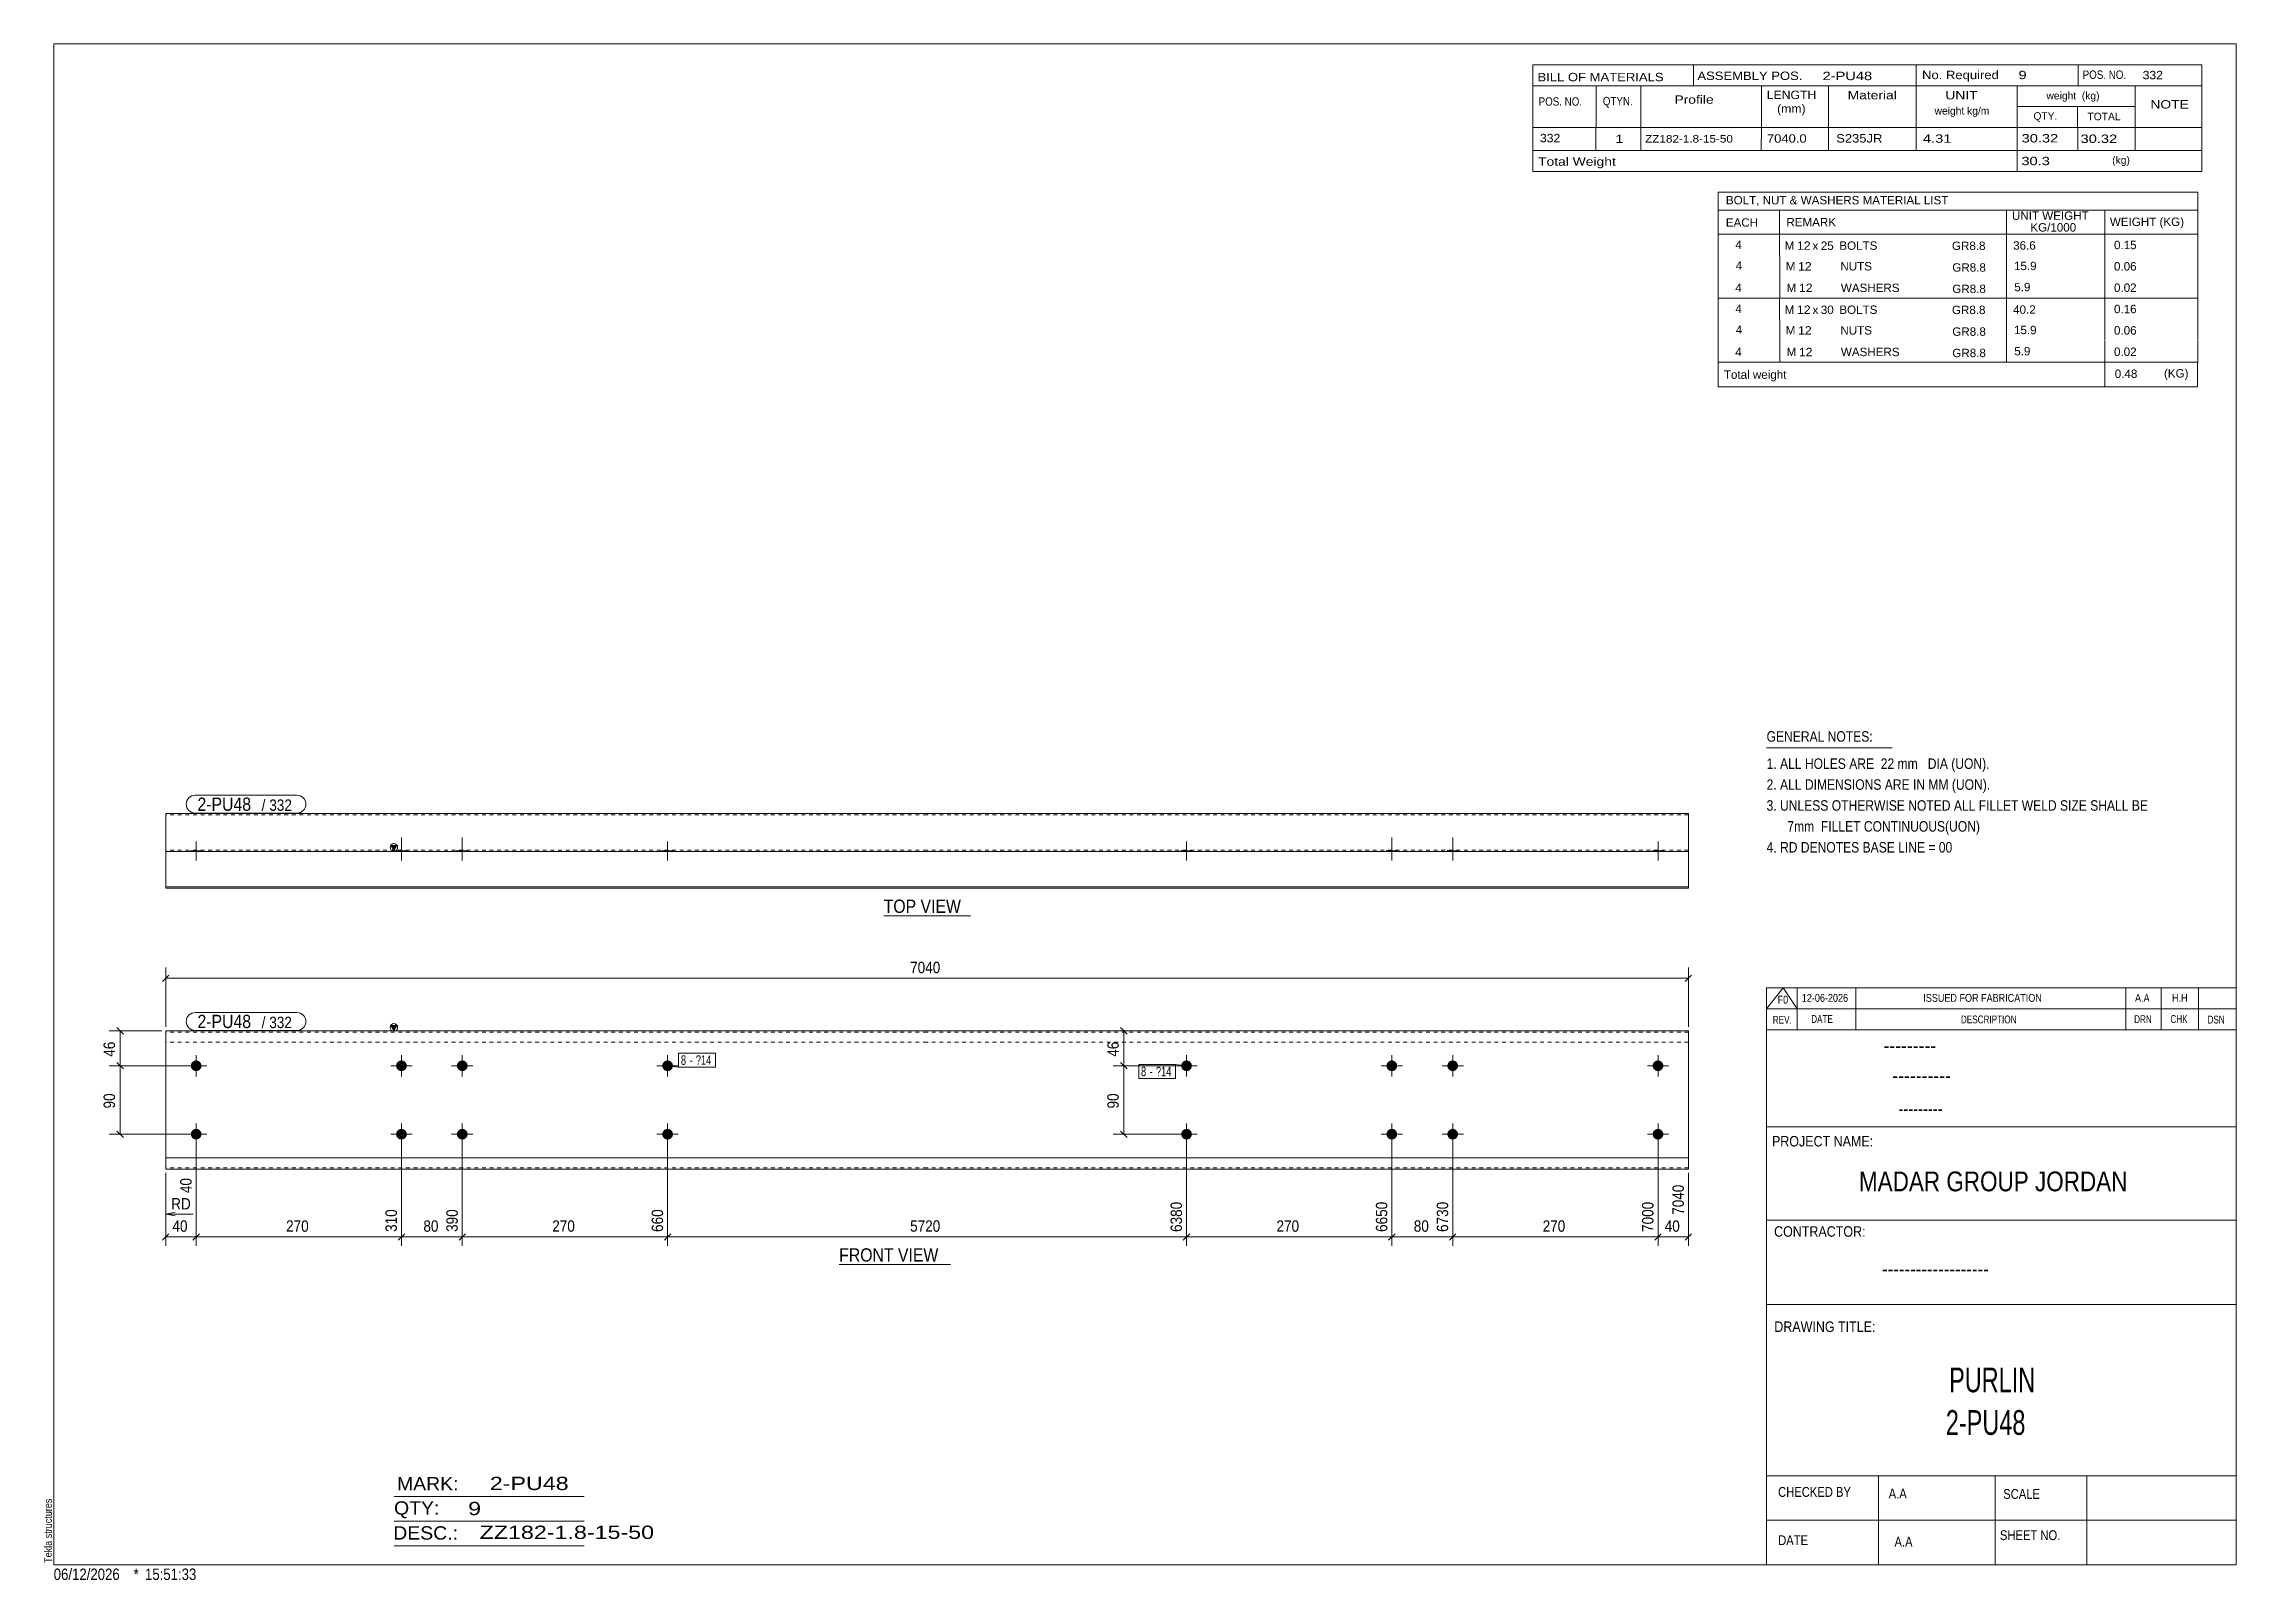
# Model space of a CAD drawing. Header units: millimetres. Extents: x 2 to 579, y 1 to 405.
import ezdxf

# ---------------------------------------------------------------- set-up
doc = ezdxf.new("R2010")
doc.units = ezdxf.units.MM
doc.linetypes.add('XKITLINE00', pattern=[0])
doc.linetypes.add('XKITLINE01', pattern=[4, 1, -1, 1, -1])
for name, color, linetype, lineweight in [('Bolt', 3, 'Continuous', 0), ('BoltMark', 7, 'Continuous', 0), ('Dimensions', 7, 'Continuous', 0), ('DrawingSheet', 5, 'Continuous', 0), ('OtherObjectType', 7, 'Continuous', 0), ('Part', 2, 'Continuous', 0), ('PartMark', 7, 'Continuous', 0)]:
    doc.layers.add(name, color=color, linetype=linetype, lineweight=lineweight)
doc.styles.add('@ARIAL_UNICODE_MS_BOLD', font='ARIAL.TTF')
doc.styles.add('ARIAL', font='ARIAL.TTF')
doc.styles.add('ARIAL_NARROW', font='ARIALN.TTF')
doc.styles.add('COMIC_SANS_MS_BOLD', font='COMICBD.TTF')
doc.styles.add('SWIS721_EX_BT', font='ARIAL.TTF')
doc.styles.add('SWISSE', font='ARIAL.TTF')

# ---------------------------------------------------------------- blocks, each defined once
blk = doc.blocks.new('*A1')
at = {"layer": 'Bolt'}
for points in [[(97.85, 136.2), (97.85, 136.17), (97.85, 136.13), (97.84, 136.1), (97.84, 136.06), (97.83, 136.03), (97.83, 136), (97.82, 135.96), (97.82, 135.93), (97.81, 135.9), (97.8, 135.86), (97.79, 135.83), (97.78, 135.8), (97.77, 135.76), (97.76, 135.73), (97.74, 135.7), (97.73, 135.67), (97.72, 135.64), (97.7, 135.61), (97.68, 135.58), (97.67, 135.55), (97.65, 135.52), (97.63, 135.49), (97.61, 135.46), (97.59, 135.43), (97.57, 135.4), (97.55, 135.37), (97.53, 135.35), (97.51, 135.32), (97.49, 135.3), (97.46, 135.27), (97.44, 135.25), (97.42, 135.22), (97.39, 135.2), (97.36, 135.18), (97.34, 135.15), (97.31, 135.13), (97.28, 135.11), (97.26, 135.09), (97.23, 135.07), (97.2, 135.05), (97.17, 135.03), (97.14, 135.02), (97.11, 135), (97.08, 134.99), (97.05, 134.97), (97.02, 134.96), (96.99, 134.94), (96.95, 134.93), (96.92, 134.92), (96.89, 134.91), (96.86, 134.9), (96.82, 134.89), (96.79, 134.88), (96.76, 134.87), (96.72, 134.86), (96.69, 134.86), (96.66, 134.85), (96.62, 134.85), (96.59, 134.84), (96.55, 134.84), (96.52, 134.84), (96.48, 134.84), (96.45, 134.84), (96.42, 134.84), (96.38, 134.84), (96.35, 134.84), (96.31, 134.84), (96.28, 134.85), (96.24, 134.85), (96.21, 134.86), (96.18, 134.86), (96.14, 134.87), (96.11, 134.88), (96.08, 134.89), (96.04, 134.9), (96.01, 134.91), (95.98, 134.92), (95.95, 134.93), (95.91, 134.94), (95.88, 134.96), (95.85, 134.97), (95.82, 134.99), (95.79, 135), (95.76, 135.02), (95.73, 135.03), (95.7, 135.05), (95.67, 135.07), (95.64, 135.09), (95.62, 135.11), (95.59, 135.13), (95.56, 135.15), (95.54, 135.18), (95.51, 135.2), (95.48, 135.22), (95.46, 135.25), (95.44, 135.27), (95.41, 135.3), (95.39, 135.32), (95.37, 135.35), (95.35, 135.37), (95.33, 135.4), (95.31, 135.43), (95.29, 135.46), (95.27, 135.49), (95.25, 135.52), (95.23, 135.55), (95.22, 135.58), (95.2, 135.61), (95.18, 135.64), (95.17, 135.67), (95.16, 135.7), (95.14, 135.73), (95.13, 135.76), (95.12, 135.8), (95.11, 135.83), (95.1, 135.86), (95.09, 135.9), (95.08, 135.93), (95.08, 135.96), (95.07, 136), (95.07, 136.03), (95.06, 136.06), (95.06, 136.1), (95.05, 136.13), (95.05, 136.17), (95.05, 136.2), (95.05, 136.24), (95.05, 136.27), (95.05, 136.3), (95.05, 136.34), (95.06, 136.37), (95.06, 136.41), (95.07, 136.44), (95.07, 136.48), (95.08, 136.51), (95.08, 136.54), (95.09, 136.58), (95.1, 136.61), (95.11, 136.64), (95.12, 136.67), (95.13, 136.71), (95.14, 136.74), (95.16, 136.77), (95.17, 136.8), (95.18, 136.83), (95.2, 136.87), (95.22, 136.9), (95.23, 136.93), (95.25, 136.96), (95.27, 136.98), (95.29, 137.01), (95.31, 137.04), (95.33, 137.07), (95.35, 137.1), (95.37, 137.12), (95.39, 137.15), (95.41, 137.18), (95.44, 137.2), (95.46, 137.23), (95.48, 137.25), (95.51, 137.27), (95.54, 137.3), (95.56, 137.32), (95.59, 137.34), (95.62, 137.36), (95.64, 137.38), (95.67, 137.4), (95.7, 137.42), (95.73, 137.44), (95.76, 137.45), (95.79, 137.47), (95.82, 137.49), (95.85, 137.5), (95.88, 137.52), (95.91, 137.53), (95.95, 137.54), (95.98, 137.55), (96.01, 137.57), (96.04, 137.58), (96.08, 137.59), (96.11, 137.59), (96.14, 137.6), (96.18, 137.61), (96.21, 137.62), (96.24, 137.62), (96.28, 137.63), (96.31, 137.63), (96.35, 137.63), (96.38, 137.63), (96.42, 137.64), (96.45, 137.64), (96.48, 137.64), (96.52, 137.63), (96.55, 137.63), (96.59, 137.63), (96.62, 137.63), (96.66, 137.62), (96.69, 137.62), (96.72, 137.61), (96.76, 137.6), (96.79, 137.59), (96.82, 137.59), (96.86, 137.58), (96.89, 137.57), (96.92, 137.55), (96.95, 137.54), (96.99, 137.53), (97.02, 137.52), (97.05, 137.5), (97.08, 137.49), (97.11, 137.47), (97.14, 137.45), (97.17, 137.44), (97.2, 137.42), (97.23, 137.4), (97.26, 137.38), (97.28, 137.36), (97.31, 137.34), (97.34, 137.32), (97.36, 137.3), (97.39, 137.27), (97.42, 137.25), (97.44, 137.23), (97.46, 137.2), (97.49, 137.18), (97.51, 137.15), (97.53, 137.12), (97.55, 137.1), (97.57, 137.07), (97.59, 137.04), (97.61, 137.01), (97.63, 136.98), (97.65, 136.96), (97.67, 136.93), (97.68, 136.9), (97.7, 136.87), (97.72, 136.83), (97.73, 136.8), (97.74, 136.77), (97.76, 136.74), (97.77, 136.71), (97.78, 136.67), (97.79, 136.64), (97.8, 136.61), (97.81, 136.58), (97.82, 136.54), (97.82, 136.51), (97.83, 136.48), (97.83, 136.44), (97.84, 136.41), (97.84, 136.37), (97.85, 136.34), (97.85, 136.3), (97.85, 136.27), (97.85, 136.24)], [(113.85, 136.2), (113.85, 136.17), (113.85, 136.13), (113.84, 136.1), (113.84, 136.06), (113.83, 136.03), (113.83, 136), (113.82, 135.96), (113.82, 135.93), (113.81, 135.9), (113.8, 135.86), (113.79, 135.83), (113.78, 135.8), (113.77, 135.76), (113.76, 135.73), (113.74, 135.7), (113.73, 135.67), (113.72, 135.64), (113.7, 135.61), (113.68, 135.58), (113.67, 135.55), (113.65, 135.52), (113.63, 135.49), (113.61, 135.46), (113.59, 135.43), (113.57, 135.4), (113.55, 135.37), (113.53, 135.35), (113.51, 135.32), (113.49, 135.3), (113.46, 135.27), (113.44, 135.25), (113.42, 135.22), (113.39, 135.2), (113.36, 135.18), (113.34, 135.15), (113.31, 135.13), (113.28, 135.11), (113.26, 135.09), (113.23, 135.07), (113.2, 135.05), (113.17, 135.03), (113.14, 135.02), (113.11, 135), (113.08, 134.99), (113.05, 134.97), (113.02, 134.96), (112.99, 134.94), (112.95, 134.93), (112.92, 134.92), (112.89, 134.91), (112.86, 134.9), (112.82, 134.89), (112.79, 134.88), (112.76, 134.87), (112.72, 134.86), (112.69, 134.86), (112.66, 134.85), (112.62, 134.85), (112.59, 134.84), (112.55, 134.84), (112.52, 134.84), (112.48, 134.84), (112.45, 134.84), (112.42, 134.84), (112.38, 134.84), (112.35, 134.84), (112.31, 134.84), (112.28, 134.85), (112.24, 134.85), (112.21, 134.86), (112.18, 134.86), (112.14, 134.87), (112.11, 134.88), (112.08, 134.89), (112.04, 134.9), (112.01, 134.91), (111.98, 134.92), (111.95, 134.93), (111.91, 134.94), (111.88, 134.96), (111.85, 134.97), (111.82, 134.99), (111.79, 135), (111.76, 135.02), (111.73, 135.03), (111.7, 135.05), (111.67, 135.07), (111.64, 135.09), (111.62, 135.11), (111.59, 135.13), (111.56, 135.15), (111.54, 135.18), (111.51, 135.2), (111.48, 135.22), (111.46, 135.25), (111.44, 135.27), (111.41, 135.3), (111.39, 135.32), (111.37, 135.35), (111.35, 135.37), (111.33, 135.4), (111.31, 135.43), (111.29, 135.46), (111.27, 135.49), (111.25, 135.52), (111.23, 135.55), (111.22, 135.58), (111.2, 135.61), (111.18, 135.64), (111.17, 135.67), (111.16, 135.7), (111.14, 135.73), (111.13, 135.76), (111.12, 135.8), (111.11, 135.83), (111.1, 135.86), (111.09, 135.9), (111.08, 135.93), (111.08, 135.96), (111.07, 136), (111.07, 136.03), (111.06, 136.06), (111.06, 136.1), (111.05, 136.13), (111.05, 136.17), (111.05, 136.2), (111.05, 136.24), (111.05, 136.27), (111.05, 136.3), (111.05, 136.34), (111.06, 136.37), (111.06, 136.41), (111.07, 136.44), (111.07, 136.48), (111.08, 136.51), (111.08, 136.54), (111.09, 136.58), (111.1, 136.61), (111.11, 136.64), (111.12, 136.67), (111.13, 136.71), (111.14, 136.74), (111.16, 136.77), (111.17, 136.8), (111.18, 136.83), (111.2, 136.87), (111.22, 136.9), (111.23, 136.93), (111.25, 136.96), (111.27, 136.98), (111.29, 137.01), (111.31, 137.04), (111.33, 137.07), (111.35, 137.1), (111.37, 137.12), (111.39, 137.15), (111.41, 137.18), (111.44, 137.2), (111.46, 137.23), (111.48, 137.25), (111.51, 137.27), (111.54, 137.3), (111.56, 137.32), (111.59, 137.34), (111.62, 137.36), (111.64, 137.38), (111.67, 137.4), (111.7, 137.42), (111.73, 137.44), (111.76, 137.45), (111.79, 137.47), (111.82, 137.49), (111.85, 137.5), (111.88, 137.52), (111.91, 137.53), (111.95, 137.54), (111.98, 137.55), (112.01, 137.57), (112.04, 137.58), (112.08, 137.59), (112.11, 137.59), (112.14, 137.6), (112.18, 137.61), (112.21, 137.62), (112.24, 137.62), (112.28, 137.63), (112.31, 137.63), (112.35, 137.63), (112.38, 137.63), (112.42, 137.64), (112.45, 137.64), (112.48, 137.64), (112.52, 137.63), (112.55, 137.63), (112.59, 137.63), (112.62, 137.63), (112.66, 137.62), (112.69, 137.62), (112.72, 137.61), (112.76, 137.6), (112.79, 137.59), (112.82, 137.59), (112.86, 137.58), (112.89, 137.57), (112.92, 137.55), (112.95, 137.54), (112.99, 137.53), (113.02, 137.52), (113.05, 137.5), (113.08, 137.49), (113.11, 137.47), (113.14, 137.45), (113.17, 137.44), (113.2, 137.42), (113.23, 137.4), (113.26, 137.38), (113.28, 137.36), (113.31, 137.34), (113.34, 137.32), (113.36, 137.3), (113.39, 137.27), (113.42, 137.25), (113.44, 137.23), (113.46, 137.2), (113.49, 137.18), (113.51, 137.15), (113.53, 137.12), (113.55, 137.1), (113.57, 137.07), (113.59, 137.04), (113.61, 137.01), (113.63, 136.98), (113.65, 136.96), (113.67, 136.93), (113.68, 136.9), (113.7, 136.87), (113.72, 136.83), (113.73, 136.8), (113.74, 136.77), (113.76, 136.74), (113.77, 136.71), (113.78, 136.67), (113.79, 136.64), (113.8, 136.61), (113.81, 136.58), (113.82, 136.54), (113.82, 136.51), (113.83, 136.48), (113.83, 136.44), (113.84, 136.41), (113.84, 136.37), (113.85, 136.34), (113.85, 136.3), (113.85, 136.27), (113.85, 136.24)], [(97.85, 118.2), (97.85, 118.17), (97.85, 118.13), (97.84, 118.1), (97.84, 118.06), (97.83, 118.03), (97.83, 118), (97.82, 117.96), (97.82, 117.93), (97.81, 117.9), (97.8, 117.86), (97.79, 117.83), (97.78, 117.8), (97.77, 117.76), (97.76, 117.73), (97.74, 117.7), (97.73, 117.67), (97.72, 117.64), (97.7, 117.61), (97.68, 117.58), (97.67, 117.55), (97.65, 117.52), (97.63, 117.49), (97.61, 117.46), (97.59, 117.43), (97.57, 117.4), (97.55, 117.37), (97.53, 117.35), (97.51, 117.32), (97.49, 117.3), (97.46, 117.27), (97.44, 117.25), (97.42, 117.22), (97.39, 117.2), (97.36, 117.18), (97.34, 117.15), (97.31, 117.13), (97.28, 117.11), (97.26, 117.09), (97.23, 117.07), (97.2, 117.05), (97.17, 117.03), (97.14, 117.02), (97.11, 117), (97.08, 116.99), (97.05, 116.97), (97.02, 116.96), (96.99, 116.94), (96.95, 116.93), (96.92, 116.92), (96.89, 116.91), (96.86, 116.9), (96.82, 116.89), (96.79, 116.88), (96.76, 116.87), (96.72, 116.86), (96.69, 116.86), (96.66, 116.85), (96.62, 116.85), (96.59, 116.84), (96.55, 116.84), (96.52, 116.84), (96.48, 116.84), (96.45, 116.84), (96.42, 116.84), (96.38, 116.84), (96.35, 116.84), (96.31, 116.84), (96.28, 116.85), (96.24, 116.85), (96.21, 116.86), (96.18, 116.86), (96.14, 116.87), (96.11, 116.88), (96.08, 116.89), (96.04, 116.9), (96.01, 116.91), (95.98, 116.92), (95.95, 116.93), (95.91, 116.94), (95.88, 116.96), (95.85, 116.97), (95.82, 116.99), (95.79, 117), (95.76, 117.02), (95.73, 117.03), (95.7, 117.05), (95.67, 117.07), (95.64, 117.09), (95.62, 117.11), (95.59, 117.13), (95.56, 117.15), (95.54, 117.18), (95.51, 117.2), (95.48, 117.22), (95.46, 117.25), (95.44, 117.27), (95.41, 117.3), (95.39, 117.32), (95.37, 117.35), (95.35, 117.37), (95.33, 117.4), (95.31, 117.43), (95.29, 117.46), (95.27, 117.49), (95.25, 117.52), (95.23, 117.55), (95.22, 117.58), (95.2, 117.61), (95.18, 117.64), (95.17, 117.67), (95.16, 117.7), (95.14, 117.73), (95.13, 117.76), (95.12, 117.8), (95.11, 117.83), (95.1, 117.86), (95.09, 117.9), (95.08, 117.93), (95.08, 117.96), (95.07, 118), (95.07, 118.03), (95.06, 118.06), (95.06, 118.1), (95.05, 118.13), (95.05, 118.17), (95.05, 118.2), (95.05, 118.24), (95.05, 118.27), (95.05, 118.3), (95.05, 118.34), (95.06, 118.37), (95.06, 118.41), (95.07, 118.44), (95.07, 118.48), (95.08, 118.51), (95.08, 118.54), (95.09, 118.58), (95.1, 118.61), (95.11, 118.64), (95.12, 118.67), (95.13, 118.71), (95.14, 118.74), (95.16, 118.77), (95.17, 118.8), (95.18, 118.83), (95.2, 118.87), (95.22, 118.9), (95.23, 118.93), (95.25, 118.96), (95.27, 118.98), (95.29, 119.01), (95.31, 119.04), (95.33, 119.07), (95.35, 119.1), (95.37, 119.12), (95.39, 119.15), (95.41, 119.18), (95.44, 119.2), (95.46, 119.23), (95.48, 119.25), (95.51, 119.27), (95.54, 119.3), (95.56, 119.32), (95.59, 119.34), (95.62, 119.36), (95.64, 119.38), (95.67, 119.4), (95.7, 119.42), (95.73, 119.44), (95.76, 119.45), (95.79, 119.47), (95.82, 119.49), (95.85, 119.5), (95.88, 119.52), (95.91, 119.53), (95.95, 119.54), (95.98, 119.55), (96.01, 119.57), (96.04, 119.58), (96.08, 119.59), (96.11, 119.59), (96.14, 119.6), (96.18, 119.61), (96.21, 119.62), (96.24, 119.62), (96.28, 119.63), (96.31, 119.63), (96.35, 119.63), (96.38, 119.63), (96.42, 119.64), (96.45, 119.64), (96.48, 119.64), (96.52, 119.63), (96.55, 119.63), (96.59, 119.63), (96.62, 119.63), (96.66, 119.62), (96.69, 119.62), (96.72, 119.61), (96.76, 119.6), (96.79, 119.59), (96.82, 119.59), (96.86, 119.58), (96.89, 119.57), (96.92, 119.55), (96.95, 119.54), (96.99, 119.53), (97.02, 119.52), (97.05, 119.5), (97.08, 119.49), (97.11, 119.47), (97.14, 119.45), (97.17, 119.44), (97.2, 119.42), (97.23, 119.4), (97.26, 119.38), (97.28, 119.36), (97.31, 119.34), (97.34, 119.32), (97.36, 119.3), (97.39, 119.27), (97.42, 119.25), (97.44, 119.23), (97.46, 119.2), (97.49, 119.18), (97.51, 119.15), (97.53, 119.12), (97.55, 119.1), (97.57, 119.07), (97.59, 119.04), (97.61, 119.01), (97.63, 118.98), (97.65, 118.96), (97.67, 118.93), (97.68, 118.9), (97.7, 118.87), (97.72, 118.83), (97.73, 118.8), (97.74, 118.77), (97.76, 118.74), (97.77, 118.71), (97.78, 118.67), (97.79, 118.64), (97.8, 118.61), (97.81, 118.58), (97.82, 118.54), (97.82, 118.51), (97.83, 118.48), (97.83, 118.44), (97.84, 118.41), (97.84, 118.37), (97.85, 118.34), (97.85, 118.3), (97.85, 118.27), (97.85, 118.24)], [(113.85, 118.2), (113.85, 118.17), (113.85, 118.13), (113.84, 118.1), (113.84, 118.06), (113.83, 118.03), (113.83, 118), (113.82, 117.96), (113.82, 117.93), (113.81, 117.9), (113.8, 117.86), (113.79, 117.83), (113.78, 117.8), (113.77, 117.76), (113.76, 117.73), (113.74, 117.7), (113.73, 117.67), (113.72, 117.64), (113.7, 117.61), (113.68, 117.58), (113.67, 117.55), (113.65, 117.52), (113.63, 117.49), (113.61, 117.46), (113.59, 117.43), (113.57, 117.4), (113.55, 117.37), (113.53, 117.35), (113.51, 117.32), (113.49, 117.3), (113.46, 117.27), (113.44, 117.25), (113.42, 117.22), (113.39, 117.2), (113.36, 117.18), (113.34, 117.15), (113.31, 117.13), (113.28, 117.11), (113.26, 117.09), (113.23, 117.07), (113.2, 117.05), (113.17, 117.03), (113.14, 117.02), (113.11, 117), (113.08, 116.99), (113.05, 116.97), (113.02, 116.96), (112.99, 116.94), (112.95, 116.93), (112.92, 116.92), (112.89, 116.91), (112.86, 116.9), (112.82, 116.89), (112.79, 116.88), (112.76, 116.87), (112.72, 116.86), (112.69, 116.86), (112.66, 116.85), (112.62, 116.85), (112.59, 116.84), (112.55, 116.84), (112.52, 116.84), (112.48, 116.84), (112.45, 116.84), (112.42, 116.84), (112.38, 116.84), (112.35, 116.84), (112.31, 116.84), (112.28, 116.85), (112.24, 116.85), (112.21, 116.86), (112.18, 116.86), (112.14, 116.87), (112.11, 116.88), (112.08, 116.89), (112.04, 116.9), (112.01, 116.91), (111.98, 116.92), (111.95, 116.93), (111.91, 116.94), (111.88, 116.96), (111.85, 116.97), (111.82, 116.99), (111.79, 117), (111.76, 117.02), (111.73, 117.03), (111.7, 117.05), (111.67, 117.07), (111.64, 117.09), (111.62, 117.11), (111.59, 117.13), (111.56, 117.15), (111.54, 117.18), (111.51, 117.2), (111.48, 117.22), (111.46, 117.25), (111.44, 117.27), (111.41, 117.3), (111.39, 117.32), (111.37, 117.35), (111.35, 117.37), (111.33, 117.4), (111.31, 117.43), (111.29, 117.46), (111.27, 117.49), (111.25, 117.52), (111.23, 117.55), (111.22, 117.58), (111.2, 117.61), (111.18, 117.64), (111.17, 117.67), (111.16, 117.7), (111.14, 117.73), (111.13, 117.76), (111.12, 117.8), (111.11, 117.83), (111.1, 117.86), (111.09, 117.9), (111.08, 117.93), (111.08, 117.96), (111.07, 118), (111.07, 118.03), (111.06, 118.06), (111.06, 118.1), (111.05, 118.13), (111.05, 118.17), (111.05, 118.2), (111.05, 118.24), (111.05, 118.27), (111.05, 118.3), (111.05, 118.34), (111.06, 118.37), (111.06, 118.41), (111.07, 118.44), (111.07, 118.48), (111.08, 118.51), (111.08, 118.54), (111.09, 118.58), (111.1, 118.61), (111.11, 118.64), (111.12, 118.67), (111.13, 118.71), (111.14, 118.74), (111.16, 118.77), (111.17, 118.8), (111.18, 118.83), (111.2, 118.87), (111.22, 118.9), (111.23, 118.93), (111.25, 118.96), (111.27, 118.98), (111.29, 119.01), (111.31, 119.04), (111.33, 119.07), (111.35, 119.1), (111.37, 119.12), (111.39, 119.15), (111.41, 119.18), (111.44, 119.2), (111.46, 119.23), (111.48, 119.25), (111.51, 119.27), (111.54, 119.3), (111.56, 119.32), (111.59, 119.34), (111.62, 119.36), (111.64, 119.38), (111.67, 119.4), (111.7, 119.42), (111.73, 119.44), (111.76, 119.45), (111.79, 119.47), (111.82, 119.49), (111.85, 119.5), (111.88, 119.52), (111.91, 119.53), (111.95, 119.54), (111.98, 119.55), (112.01, 119.57), (112.04, 119.58), (112.08, 119.59), (112.11, 119.59), (112.14, 119.6), (112.18, 119.61), (112.21, 119.62), (112.24, 119.62), (112.28, 119.63), (112.31, 119.63), (112.35, 119.63), (112.38, 119.63), (112.42, 119.64), (112.45, 119.64), (112.48, 119.64), (112.52, 119.63), (112.55, 119.63), (112.59, 119.63), (112.62, 119.63), (112.66, 119.62), (112.69, 119.62), (112.72, 119.61), (112.76, 119.6), (112.79, 119.59), (112.82, 119.59), (112.86, 119.58), (112.89, 119.57), (112.92, 119.55), (112.95, 119.54), (112.99, 119.53), (113.02, 119.52), (113.05, 119.5), (113.08, 119.49), (113.11, 119.47), (113.14, 119.45), (113.17, 119.44), (113.2, 119.42), (113.23, 119.4), (113.26, 119.38), (113.28, 119.36), (113.31, 119.34), (113.34, 119.32), (113.36, 119.3), (113.39, 119.27), (113.42, 119.25), (113.44, 119.23), (113.46, 119.2), (113.49, 119.18), (113.51, 119.15), (113.53, 119.12), (113.55, 119.1), (113.57, 119.07), (113.59, 119.04), (113.61, 119.01), (113.63, 118.98), (113.65, 118.96), (113.67, 118.93), (113.68, 118.9), (113.7, 118.87), (113.72, 118.83), (113.73, 118.8), (113.74, 118.77), (113.76, 118.74), (113.77, 118.71), (113.78, 118.67), (113.79, 118.64), (113.8, 118.61), (113.81, 118.58), (113.82, 118.54), (113.82, 118.51), (113.83, 118.48), (113.83, 118.44), (113.84, 118.41), (113.84, 118.37), (113.85, 118.34), (113.85, 118.3), (113.85, 118.27), (113.85, 118.24)]]:
    blk.add_hatch(color=3, dxfattribs=at).paths.add_polyline_path(points, flags=17)
at = {"layer": 'Bolt', "color": 3, "linetype": 'XKITLINE00', "lineweight": 0}
for p, q in [((96.45, 139.04), (96.45, 133.44)), ((112.45, 139.04), (112.45, 133.44)), ((99.25, 136.24), (93.65, 136.24)), ((115.25, 136.24), (109.65, 136.24)), ((99.25, 118.24), (93.65, 118.24)), ((96.45, 121.04), (96.45, 115.44)), ((115.25, 118.24), (109.65, 118.24)), ((112.45, 121.04), (112.45, 115.44))]:
    blk.add_line(p, q, dxfattribs=at)
blk = doc.blocks.new('*A2')
at = {"layer": 'Bolt'}
for points in [[(43.85, 136.2), (43.85, 136.17), (43.85, 136.13), (43.84, 136.1), (43.84, 136.06), (43.83, 136.03), (43.83, 136), (43.82, 135.96), (43.82, 135.93), (43.81, 135.9), (43.8, 135.86), (43.79, 135.83), (43.78, 135.8), (43.77, 135.76), (43.76, 135.73), (43.74, 135.7), (43.73, 135.67), (43.72, 135.64), (43.7, 135.61), (43.68, 135.58), (43.67, 135.55), (43.65, 135.52), (43.63, 135.49), (43.61, 135.46), (43.59, 135.43), (43.57, 135.4), (43.55, 135.37), (43.53, 135.35), (43.51, 135.32), (43.49, 135.3), (43.46, 135.27), (43.44, 135.25), (43.42, 135.22), (43.39, 135.2), (43.36, 135.18), (43.34, 135.15), (43.31, 135.13), (43.28, 135.11), (43.26, 135.09), (43.23, 135.07), (43.2, 135.05), (43.17, 135.03), (43.14, 135.02), (43.11, 135), (43.08, 134.99), (43.05, 134.97), (43.02, 134.96), (42.99, 134.94), (42.95, 134.93), (42.92, 134.92), (42.89, 134.91), (42.86, 134.9), (42.82, 134.89), (42.79, 134.88), (42.76, 134.87), (42.72, 134.86), (42.69, 134.86), (42.66, 134.85), (42.62, 134.85), (42.59, 134.84), (42.55, 134.84), (42.52, 134.84), (42.48, 134.84), (42.45, 134.84), (42.42, 134.84), (42.38, 134.84), (42.35, 134.84), (42.31, 134.84), (42.28, 134.85), (42.24, 134.85), (42.21, 134.86), (42.18, 134.86), (42.14, 134.87), (42.11, 134.88), (42.08, 134.89), (42.04, 134.9), (42.01, 134.91), (41.98, 134.92), (41.95, 134.93), (41.91, 134.94), (41.88, 134.96), (41.85, 134.97), (41.82, 134.99), (41.79, 135), (41.76, 135.02), (41.73, 135.03), (41.7, 135.05), (41.67, 135.07), (41.64, 135.09), (41.62, 135.11), (41.59, 135.13), (41.56, 135.15), (41.54, 135.18), (41.51, 135.2), (41.48, 135.22), (41.46, 135.25), (41.44, 135.27), (41.41, 135.3), (41.39, 135.32), (41.37, 135.35), (41.35, 135.37), (41.33, 135.4), (41.31, 135.43), (41.29, 135.46), (41.27, 135.49), (41.25, 135.52), (41.23, 135.55), (41.22, 135.58), (41.2, 135.61), (41.18, 135.64), (41.17, 135.67), (41.16, 135.7), (41.14, 135.73), (41.13, 135.76), (41.12, 135.8), (41.11, 135.83), (41.1, 135.86), (41.09, 135.9), (41.08, 135.93), (41.08, 135.96), (41.07, 136), (41.07, 136.03), (41.06, 136.06), (41.06, 136.1), (41.05, 136.13), (41.05, 136.17), (41.05, 136.2), (41.05, 136.24), (41.05, 136.27), (41.05, 136.3), (41.05, 136.34), (41.06, 136.37), (41.06, 136.41), (41.07, 136.44), (41.07, 136.48), (41.08, 136.51), (41.08, 136.54), (41.09, 136.58), (41.1, 136.61), (41.11, 136.64), (41.12, 136.67), (41.13, 136.71), (41.14, 136.74), (41.16, 136.77), (41.17, 136.8), (41.18, 136.83), (41.2, 136.87), (41.22, 136.9), (41.23, 136.93), (41.25, 136.96), (41.27, 136.98), (41.29, 137.01), (41.31, 137.04), (41.33, 137.07), (41.35, 137.1), (41.37, 137.12), (41.39, 137.15), (41.41, 137.18), (41.44, 137.2), (41.46, 137.23), (41.48, 137.25), (41.51, 137.27), (41.54, 137.3), (41.56, 137.32), (41.59, 137.34), (41.62, 137.36), (41.64, 137.38), (41.67, 137.4), (41.7, 137.42), (41.73, 137.44), (41.76, 137.45), (41.79, 137.47), (41.82, 137.49), (41.85, 137.5), (41.88, 137.52), (41.91, 137.53), (41.95, 137.54), (41.98, 137.55), (42.01, 137.57), (42.04, 137.58), (42.08, 137.59), (42.11, 137.59), (42.14, 137.6), (42.18, 137.61), (42.21, 137.62), (42.24, 137.62), (42.28, 137.63), (42.31, 137.63), (42.35, 137.63), (42.38, 137.63), (42.42, 137.64), (42.45, 137.64), (42.48, 137.64), (42.52, 137.63), (42.55, 137.63), (42.59, 137.63), (42.62, 137.63), (42.66, 137.62), (42.69, 137.62), (42.72, 137.61), (42.76, 137.6), (42.79, 137.59), (42.82, 137.59), (42.86, 137.58), (42.89, 137.57), (42.92, 137.55), (42.95, 137.54), (42.99, 137.53), (43.02, 137.52), (43.05, 137.5), (43.08, 137.49), (43.11, 137.47), (43.14, 137.45), (43.17, 137.44), (43.2, 137.42), (43.23, 137.4), (43.26, 137.38), (43.28, 137.36), (43.31, 137.34), (43.34, 137.32), (43.36, 137.3), (43.39, 137.27), (43.42, 137.25), (43.44, 137.23), (43.46, 137.2), (43.49, 137.18), (43.51, 137.15), (43.53, 137.12), (43.55, 137.1), (43.57, 137.07), (43.59, 137.04), (43.61, 137.01), (43.63, 136.98), (43.65, 136.96), (43.67, 136.93), (43.68, 136.9), (43.7, 136.87), (43.72, 136.83), (43.73, 136.8), (43.74, 136.77), (43.76, 136.74), (43.77, 136.71), (43.78, 136.67), (43.79, 136.64), (43.8, 136.61), (43.81, 136.58), (43.82, 136.54), (43.82, 136.51), (43.83, 136.48), (43.83, 136.44), (43.84, 136.41), (43.84, 136.37), (43.85, 136.34), (43.85, 136.3), (43.85, 136.27), (43.85, 136.24)], [(167.85, 136.2), (167.85, 136.17), (167.85, 136.13), (167.84, 136.1), (167.84, 136.06), (167.83, 136.03), (167.83, 136), (167.82, 135.96), (167.82, 135.93), (167.81, 135.9), (167.8, 135.86), (167.79, 135.83), (167.78, 135.8), (167.77, 135.76), (167.76, 135.73), (167.74, 135.7), (167.73, 135.67), (167.72, 135.64), (167.7, 135.61), (167.68, 135.58), (167.67, 135.55), (167.65, 135.52), (167.63, 135.49), (167.61, 135.46), (167.59, 135.43), (167.57, 135.4), (167.55, 135.37), (167.53, 135.35), (167.51, 135.32), (167.49, 135.3), (167.46, 135.27), (167.44, 135.25), (167.42, 135.22), (167.39, 135.2), (167.36, 135.18), (167.34, 135.15), (167.31, 135.13), (167.28, 135.11), (167.26, 135.09), (167.23, 135.07), (167.2, 135.05), (167.17, 135.03), (167.14, 135.02), (167.11, 135), (167.08, 134.99), (167.05, 134.97), (167.02, 134.96), (166.99, 134.94), (166.95, 134.93), (166.92, 134.92), (166.89, 134.91), (166.86, 134.9), (166.82, 134.89), (166.79, 134.88), (166.76, 134.87), (166.72, 134.86), (166.69, 134.86), (166.66, 134.85), (166.62, 134.85), (166.59, 134.84), (166.55, 134.84), (166.52, 134.84), (166.48, 134.84), (166.45, 134.84), (166.42, 134.84), (166.38, 134.84), (166.35, 134.84), (166.31, 134.84), (166.28, 134.85), (166.24, 134.85), (166.21, 134.86), (166.18, 134.86), (166.14, 134.87), (166.11, 134.88), (166.08, 134.89), (166.04, 134.9), (166.01, 134.91), (165.98, 134.92), (165.95, 134.93), (165.91, 134.94), (165.88, 134.96), (165.85, 134.97), (165.82, 134.99), (165.79, 135), (165.76, 135.02), (165.73, 135.03), (165.7, 135.05), (165.67, 135.07), (165.64, 135.09), (165.62, 135.11), (165.59, 135.13), (165.56, 135.15), (165.54, 135.18), (165.51, 135.2), (165.48, 135.22), (165.46, 135.25), (165.44, 135.27), (165.41, 135.3), (165.39, 135.32), (165.37, 135.35), (165.35, 135.37), (165.33, 135.4), (165.31, 135.43), (165.29, 135.46), (165.27, 135.49), (165.25, 135.52), (165.23, 135.55), (165.22, 135.58), (165.2, 135.61), (165.18, 135.64), (165.17, 135.67), (165.16, 135.7), (165.14, 135.73), (165.13, 135.76), (165.12, 135.8), (165.11, 135.83), (165.1, 135.86), (165.09, 135.9), (165.08, 135.93), (165.08, 135.96), (165.07, 136), (165.07, 136.03), (165.06, 136.06), (165.06, 136.1), (165.05, 136.13), (165.05, 136.17), (165.05, 136.2), (165.05, 136.24), (165.05, 136.27), (165.05, 136.3), (165.05, 136.34), (165.06, 136.37), (165.06, 136.41), (165.07, 136.44), (165.07, 136.48), (165.08, 136.51), (165.08, 136.54), (165.09, 136.58), (165.1, 136.61), (165.11, 136.64), (165.12, 136.67), (165.13, 136.71), (165.14, 136.74), (165.16, 136.77), (165.17, 136.8), (165.18, 136.83), (165.2, 136.87), (165.22, 136.9), (165.23, 136.93), (165.25, 136.96), (165.27, 136.98), (165.29, 137.01), (165.31, 137.04), (165.33, 137.07), (165.35, 137.1), (165.37, 137.12), (165.39, 137.15), (165.41, 137.18), (165.44, 137.2), (165.46, 137.23), (165.48, 137.25), (165.51, 137.27), (165.54, 137.3), (165.56, 137.32), (165.59, 137.34), (165.62, 137.36), (165.64, 137.38), (165.67, 137.4), (165.7, 137.42), (165.73, 137.44), (165.76, 137.45), (165.79, 137.47), (165.82, 137.49), (165.85, 137.5), (165.88, 137.52), (165.91, 137.53), (165.95, 137.54), (165.98, 137.55), (166.01, 137.57), (166.04, 137.58), (166.08, 137.59), (166.11, 137.59), (166.14, 137.6), (166.18, 137.61), (166.21, 137.62), (166.24, 137.62), (166.28, 137.63), (166.31, 137.63), (166.35, 137.63), (166.38, 137.63), (166.42, 137.64), (166.45, 137.64), (166.48, 137.64), (166.52, 137.63), (166.55, 137.63), (166.59, 137.63), (166.62, 137.63), (166.66, 137.62), (166.69, 137.62), (166.72, 137.61), (166.76, 137.6), (166.79, 137.59), (166.82, 137.59), (166.86, 137.58), (166.89, 137.57), (166.92, 137.55), (166.95, 137.54), (166.99, 137.53), (167.02, 137.52), (167.05, 137.5), (167.08, 137.49), (167.11, 137.47), (167.14, 137.45), (167.17, 137.44), (167.2, 137.42), (167.23, 137.4), (167.26, 137.38), (167.28, 137.36), (167.31, 137.34), (167.34, 137.32), (167.36, 137.3), (167.39, 137.27), (167.42, 137.25), (167.44, 137.23), (167.46, 137.2), (167.49, 137.18), (167.51, 137.15), (167.53, 137.12), (167.55, 137.1), (167.57, 137.07), (167.59, 137.04), (167.61, 137.01), (167.63, 136.98), (167.65, 136.96), (167.67, 136.93), (167.68, 136.9), (167.7, 136.87), (167.72, 136.83), (167.73, 136.8), (167.74, 136.77), (167.76, 136.74), (167.77, 136.71), (167.78, 136.67), (167.79, 136.64), (167.8, 136.61), (167.81, 136.58), (167.82, 136.54), (167.82, 136.51), (167.83, 136.48), (167.83, 136.44), (167.84, 136.41), (167.84, 136.37), (167.85, 136.34), (167.85, 136.3), (167.85, 136.27), (167.85, 136.24)], [(43.85, 118.2), (43.85, 118.17), (43.85, 118.13), (43.84, 118.1), (43.84, 118.06), (43.83, 118.03), (43.83, 118), (43.82, 117.96), (43.82, 117.93), (43.81, 117.9), (43.8, 117.86), (43.79, 117.83), (43.78, 117.8), (43.77, 117.76), (43.76, 117.73), (43.74, 117.7), (43.73, 117.67), (43.72, 117.64), (43.7, 117.61), (43.68, 117.58), (43.67, 117.55), (43.65, 117.52), (43.63, 117.49), (43.61, 117.46), (43.59, 117.43), (43.57, 117.4), (43.55, 117.37), (43.53, 117.35), (43.51, 117.32), (43.49, 117.3), (43.46, 117.27), (43.44, 117.25), (43.42, 117.22), (43.39, 117.2), (43.36, 117.18), (43.34, 117.15), (43.31, 117.13), (43.28, 117.11), (43.26, 117.09), (43.23, 117.07), (43.2, 117.05), (43.17, 117.03), (43.14, 117.02), (43.11, 117), (43.08, 116.99), (43.05, 116.97), (43.02, 116.96), (42.99, 116.94), (42.95, 116.93), (42.92, 116.92), (42.89, 116.91), (42.86, 116.9), (42.82, 116.89), (42.79, 116.88), (42.76, 116.87), (42.72, 116.86), (42.69, 116.86), (42.66, 116.85), (42.62, 116.85), (42.59, 116.84), (42.55, 116.84), (42.52, 116.84), (42.48, 116.84), (42.45, 116.84), (42.42, 116.84), (42.38, 116.84), (42.35, 116.84), (42.31, 116.84), (42.28, 116.85), (42.24, 116.85), (42.21, 116.86), (42.18, 116.86), (42.14, 116.87), (42.11, 116.88), (42.08, 116.89), (42.04, 116.9), (42.01, 116.91), (41.98, 116.92), (41.95, 116.93), (41.91, 116.94), (41.88, 116.96), (41.85, 116.97), (41.82, 116.99), (41.79, 117), (41.76, 117.02), (41.73, 117.03), (41.7, 117.05), (41.67, 117.07), (41.64, 117.09), (41.62, 117.11), (41.59, 117.13), (41.56, 117.15), (41.54, 117.18), (41.51, 117.2), (41.48, 117.22), (41.46, 117.25), (41.44, 117.27), (41.41, 117.3), (41.39, 117.32), (41.37, 117.35), (41.35, 117.37), (41.33, 117.4), (41.31, 117.43), (41.29, 117.46), (41.27, 117.49), (41.25, 117.52), (41.23, 117.55), (41.22, 117.58), (41.2, 117.61), (41.18, 117.64), (41.17, 117.67), (41.16, 117.7), (41.14, 117.73), (41.13, 117.76), (41.12, 117.8), (41.11, 117.83), (41.1, 117.86), (41.09, 117.9), (41.08, 117.93), (41.08, 117.96), (41.07, 118), (41.07, 118.03), (41.06, 118.06), (41.06, 118.1), (41.05, 118.13), (41.05, 118.17), (41.05, 118.2), (41.05, 118.24), (41.05, 118.27), (41.05, 118.3), (41.05, 118.34), (41.06, 118.37), (41.06, 118.41), (41.07, 118.44), (41.07, 118.48), (41.08, 118.51), (41.08, 118.54), (41.09, 118.58), (41.1, 118.61), (41.11, 118.64), (41.12, 118.67), (41.13, 118.71), (41.14, 118.74), (41.16, 118.77), (41.17, 118.8), (41.18, 118.83), (41.2, 118.87), (41.22, 118.9), (41.23, 118.93), (41.25, 118.96), (41.27, 118.98), (41.29, 119.01), (41.31, 119.04), (41.33, 119.07), (41.35, 119.1), (41.37, 119.12), (41.39, 119.15), (41.41, 119.18), (41.44, 119.2), (41.46, 119.23), (41.48, 119.25), (41.51, 119.27), (41.54, 119.3), (41.56, 119.32), (41.59, 119.34), (41.62, 119.36), (41.64, 119.38), (41.67, 119.4), (41.7, 119.42), (41.73, 119.44), (41.76, 119.45), (41.79, 119.47), (41.82, 119.49), (41.85, 119.5), (41.88, 119.52), (41.91, 119.53), (41.95, 119.54), (41.98, 119.55), (42.01, 119.57), (42.04, 119.58), (42.08, 119.59), (42.11, 119.59), (42.14, 119.6), (42.18, 119.61), (42.21, 119.62), (42.24, 119.62), (42.28, 119.63), (42.31, 119.63), (42.35, 119.63), (42.38, 119.63), (42.42, 119.64), (42.45, 119.64), (42.48, 119.64), (42.52, 119.63), (42.55, 119.63), (42.59, 119.63), (42.62, 119.63), (42.66, 119.62), (42.69, 119.62), (42.72, 119.61), (42.76, 119.6), (42.79, 119.59), (42.82, 119.59), (42.86, 119.58), (42.89, 119.57), (42.92, 119.55), (42.95, 119.54), (42.99, 119.53), (43.02, 119.52), (43.05, 119.5), (43.08, 119.49), (43.11, 119.47), (43.14, 119.45), (43.17, 119.44), (43.2, 119.42), (43.23, 119.4), (43.26, 119.38), (43.28, 119.36), (43.31, 119.34), (43.34, 119.32), (43.36, 119.3), (43.39, 119.27), (43.42, 119.25), (43.44, 119.23), (43.46, 119.2), (43.49, 119.18), (43.51, 119.15), (43.53, 119.12), (43.55, 119.1), (43.57, 119.07), (43.59, 119.04), (43.61, 119.01), (43.63, 118.98), (43.65, 118.96), (43.67, 118.93), (43.68, 118.9), (43.7, 118.87), (43.72, 118.83), (43.73, 118.8), (43.74, 118.77), (43.76, 118.74), (43.77, 118.71), (43.78, 118.67), (43.79, 118.64), (43.8, 118.61), (43.81, 118.58), (43.82, 118.54), (43.82, 118.51), (43.83, 118.48), (43.83, 118.44), (43.84, 118.41), (43.84, 118.37), (43.85, 118.34), (43.85, 118.3), (43.85, 118.27), (43.85, 118.24)], [(167.85, 118.2), (167.85, 118.17), (167.85, 118.13), (167.84, 118.1), (167.84, 118.06), (167.83, 118.03), (167.83, 118), (167.82, 117.96), (167.82, 117.93), (167.81, 117.9), (167.8, 117.86), (167.79, 117.83), (167.78, 117.8), (167.77, 117.76), (167.76, 117.73), (167.74, 117.7), (167.73, 117.67), (167.72, 117.64), (167.7, 117.61), (167.68, 117.58), (167.67, 117.55), (167.65, 117.52), (167.63, 117.49), (167.61, 117.46), (167.59, 117.43), (167.57, 117.4), (167.55, 117.37), (167.53, 117.35), (167.51, 117.32), (167.49, 117.3), (167.46, 117.27), (167.44, 117.25), (167.42, 117.22), (167.39, 117.2), (167.36, 117.18), (167.34, 117.15), (167.31, 117.13), (167.28, 117.11), (167.26, 117.09), (167.23, 117.07), (167.2, 117.05), (167.17, 117.03), (167.14, 117.02), (167.11, 117), (167.08, 116.99), (167.05, 116.97), (167.02, 116.96), (166.99, 116.94), (166.95, 116.93), (166.92, 116.92), (166.89, 116.91), (166.86, 116.9), (166.82, 116.89), (166.79, 116.88), (166.76, 116.87), (166.72, 116.86), (166.69, 116.86), (166.66, 116.85), (166.62, 116.85), (166.59, 116.84), (166.55, 116.84), (166.52, 116.84), (166.48, 116.84), (166.45, 116.84), (166.42, 116.84), (166.38, 116.84), (166.35, 116.84), (166.31, 116.84), (166.28, 116.85), (166.24, 116.85), (166.21, 116.86), (166.18, 116.86), (166.14, 116.87), (166.11, 116.88), (166.08, 116.89), (166.04, 116.9), (166.01, 116.91), (165.98, 116.92), (165.95, 116.93), (165.91, 116.94), (165.88, 116.96), (165.85, 116.97), (165.82, 116.99), (165.79, 117), (165.76, 117.02), (165.73, 117.03), (165.7, 117.05), (165.67, 117.07), (165.64, 117.09), (165.62, 117.11), (165.59, 117.13), (165.56, 117.15), (165.54, 117.18), (165.51, 117.2), (165.48, 117.22), (165.46, 117.25), (165.44, 117.27), (165.41, 117.3), (165.39, 117.32), (165.37, 117.35), (165.35, 117.37), (165.33, 117.4), (165.31, 117.43), (165.29, 117.46), (165.27, 117.49), (165.25, 117.52), (165.23, 117.55), (165.22, 117.58), (165.2, 117.61), (165.18, 117.64), (165.17, 117.67), (165.16, 117.7), (165.14, 117.73), (165.13, 117.76), (165.12, 117.8), (165.11, 117.83), (165.1, 117.86), (165.09, 117.9), (165.08, 117.93), (165.08, 117.96), (165.07, 118), (165.07, 118.03), (165.06, 118.06), (165.06, 118.1), (165.05, 118.13), (165.05, 118.17), (165.05, 118.2), (165.05, 118.24), (165.05, 118.27), (165.05, 118.3), (165.05, 118.34), (165.06, 118.37), (165.06, 118.41), (165.07, 118.44), (165.07, 118.48), (165.08, 118.51), (165.08, 118.54), (165.09, 118.58), (165.1, 118.61), (165.11, 118.64), (165.12, 118.67), (165.13, 118.71), (165.14, 118.74), (165.16, 118.77), (165.17, 118.8), (165.18, 118.83), (165.2, 118.87), (165.22, 118.9), (165.23, 118.93), (165.25, 118.96), (165.27, 118.98), (165.29, 119.01), (165.31, 119.04), (165.33, 119.07), (165.35, 119.1), (165.37, 119.12), (165.39, 119.15), (165.41, 119.18), (165.44, 119.2), (165.46, 119.23), (165.48, 119.25), (165.51, 119.27), (165.54, 119.3), (165.56, 119.32), (165.59, 119.34), (165.62, 119.36), (165.64, 119.38), (165.67, 119.4), (165.7, 119.42), (165.73, 119.44), (165.76, 119.45), (165.79, 119.47), (165.82, 119.49), (165.85, 119.5), (165.88, 119.52), (165.91, 119.53), (165.95, 119.54), (165.98, 119.55), (166.01, 119.57), (166.04, 119.58), (166.08, 119.59), (166.11, 119.59), (166.14, 119.6), (166.18, 119.61), (166.21, 119.62), (166.24, 119.62), (166.28, 119.63), (166.31, 119.63), (166.35, 119.63), (166.38, 119.63), (166.42, 119.64), (166.45, 119.64), (166.48, 119.64), (166.52, 119.63), (166.55, 119.63), (166.59, 119.63), (166.62, 119.63), (166.66, 119.62), (166.69, 119.62), (166.72, 119.61), (166.76, 119.6), (166.79, 119.59), (166.82, 119.59), (166.86, 119.58), (166.89, 119.57), (166.92, 119.55), (166.95, 119.54), (166.99, 119.53), (167.02, 119.52), (167.05, 119.5), (167.08, 119.49), (167.11, 119.47), (167.14, 119.45), (167.17, 119.44), (167.2, 119.42), (167.23, 119.4), (167.26, 119.38), (167.28, 119.36), (167.31, 119.34), (167.34, 119.32), (167.36, 119.3), (167.39, 119.27), (167.42, 119.25), (167.44, 119.23), (167.46, 119.2), (167.49, 119.18), (167.51, 119.15), (167.53, 119.12), (167.55, 119.1), (167.57, 119.07), (167.59, 119.04), (167.61, 119.01), (167.63, 118.98), (167.65, 118.96), (167.67, 118.93), (167.68, 118.9), (167.7, 118.87), (167.72, 118.83), (167.73, 118.8), (167.74, 118.77), (167.76, 118.74), (167.77, 118.71), (167.78, 118.67), (167.79, 118.64), (167.8, 118.61), (167.81, 118.58), (167.82, 118.54), (167.82, 118.51), (167.83, 118.48), (167.83, 118.44), (167.84, 118.41), (167.84, 118.37), (167.85, 118.34), (167.85, 118.3), (167.85, 118.27), (167.85, 118.24)]]:
    blk.add_hatch(color=3, dxfattribs=at).paths.add_polyline_path(points, flags=17)
at = {"layer": 'Bolt', "color": 3, "linetype": 'XKITLINE00', "lineweight": 0}
for p, q in [((42.45, 139.04), (42.45, 133.44)), ((166.45, 139.04), (166.45, 133.44)), ((45.25, 136.24), (39.65, 136.24)), ((169.25, 136.24), (163.65, 136.24)), ((45.25, 118.24), (39.65, 118.24)), ((42.45, 121.04), (42.45, 115.44)), ((169.25, 118.24), (163.65, 118.24)), ((166.45, 121.04), (166.45, 115.44))]:
    blk.add_line(p, q, dxfattribs=at)
blk = doc.blocks.new('*A3')
at = {"layer": 'Bolt'}
for points in [[(358.34, 136.2), (358.34, 136.17), (358.33, 136.13), (358.33, 136.1), (358.33, 136.06), (358.32, 136.03), (358.32, 136), (358.31, 135.96), (358.3, 135.93), (358.3, 135.9), (358.29, 135.86), (358.28, 135.83), (358.27, 135.8), (358.26, 135.76), (358.24, 135.73), (358.23, 135.7), (358.22, 135.67), (358.2, 135.64), (358.19, 135.61), (358.17, 135.58), (358.16, 135.55), (358.14, 135.52), (358.12, 135.49), (358.1, 135.46), (358.08, 135.43), (358.06, 135.4), (358.04, 135.37), (358.02, 135.35), (358, 135.32), (357.98, 135.3), (357.95, 135.27), (357.93, 135.25), (357.9, 135.22), (357.88, 135.2), (357.85, 135.18), (357.83, 135.15), (357.8, 135.13), (357.77, 135.11), (357.74, 135.09), (357.72, 135.07), (357.69, 135.05), (357.66, 135.03), (357.63, 135.02), (357.6, 135), (357.57, 134.99), (357.54, 134.97), (357.51, 134.96), (357.47, 134.94), (357.44, 134.93), (357.41, 134.92), (357.38, 134.91), (357.34, 134.9), (357.31, 134.89), (357.28, 134.88), (357.24, 134.87), (357.21, 134.86), (357.18, 134.86), (357.14, 134.85), (357.11, 134.85), (357.08, 134.84), (357.04, 134.84), (357.01, 134.84), (356.97, 134.84), (356.94, 134.84), (356.9, 134.84), (356.87, 134.84), (356.83, 134.84), (356.8, 134.84), (356.77, 134.85), (356.73, 134.85), (356.7, 134.86), (356.66, 134.86), (356.63, 134.87), (356.6, 134.88), (356.56, 134.89), (356.53, 134.9), (356.5, 134.91), (356.47, 134.92), (356.43, 134.93), (356.4, 134.94), (356.37, 134.96), (356.34, 134.97), (356.31, 134.99), (356.28, 135), (356.25, 135.02), (356.22, 135.03), (356.19, 135.05), (356.16, 135.07), (356.13, 135.09), (356.1, 135.11), (356.08, 135.13), (356.05, 135.15), (356.02, 135.18), (356, 135.2), (355.97, 135.22), (355.95, 135.25), (355.92, 135.27), (355.9, 135.3), (355.88, 135.32), (355.86, 135.35), (355.83, 135.37), (355.81, 135.4), (355.79, 135.43), (355.77, 135.46), (355.76, 135.49), (355.74, 135.52), (355.72, 135.55), (355.7, 135.58), (355.69, 135.61), (355.67, 135.64), (355.66, 135.67), (355.64, 135.7), (355.63, 135.73), (355.62, 135.76), (355.61, 135.8), (355.6, 135.83), (355.59, 135.86), (355.58, 135.9), (355.57, 135.93), (355.56, 135.96), (355.56, 136), (355.55, 136.03), (355.55, 136.06), (355.54, 136.1), (355.54, 136.13), (355.54, 136.17), (355.54, 136.2), (355.54, 136.24), (355.54, 136.27), (355.54, 136.3), (355.54, 136.34), (355.54, 136.37), (355.55, 136.41), (355.55, 136.44), (355.56, 136.48), (355.56, 136.51), (355.57, 136.54), (355.58, 136.58), (355.59, 136.61), (355.6, 136.64), (355.61, 136.67), (355.62, 136.71), (355.63, 136.74), (355.64, 136.77), (355.66, 136.8), (355.67, 136.83), (355.69, 136.87), (355.7, 136.9), (355.72, 136.93), (355.74, 136.96), (355.76, 136.98), (355.77, 137.01), (355.79, 137.04), (355.81, 137.07), (355.83, 137.1), (355.86, 137.12), (355.88, 137.15), (355.9, 137.18), (355.92, 137.2), (355.95, 137.23), (355.97, 137.25), (356, 137.27), (356.02, 137.3), (356.05, 137.32), (356.08, 137.34), (356.1, 137.36), (356.13, 137.38), (356.16, 137.4), (356.19, 137.42), (356.22, 137.44), (356.25, 137.45), (356.28, 137.47), (356.31, 137.49), (356.34, 137.5), (356.37, 137.52), (356.4, 137.53), (356.43, 137.54), (356.47, 137.55), (356.5, 137.57), (356.53, 137.58), (356.56, 137.59), (356.6, 137.59), (356.63, 137.6), (356.66, 137.61), (356.7, 137.62), (356.73, 137.62), (356.77, 137.63), (356.8, 137.63), (356.83, 137.63), (356.87, 137.63), (356.9, 137.64), (356.94, 137.64), (356.97, 137.64), (357.01, 137.63), (357.04, 137.63), (357.08, 137.63), (357.11, 137.63), (357.14, 137.62), (357.18, 137.62), (357.21, 137.61), (357.24, 137.6), (357.28, 137.59), (357.31, 137.59), (357.34, 137.58), (357.38, 137.57), (357.41, 137.55), (357.44, 137.54), (357.47, 137.53), (357.51, 137.52), (357.54, 137.5), (357.57, 137.49), (357.6, 137.47), (357.63, 137.45), (357.66, 137.44), (357.69, 137.42), (357.72, 137.4), (357.74, 137.38), (357.77, 137.36), (357.8, 137.34), (357.83, 137.32), (357.85, 137.3), (357.88, 137.27), (357.9, 137.25), (357.93, 137.23), (357.95, 137.2), (357.98, 137.18), (358, 137.15), (358.02, 137.12), (358.04, 137.1), (358.06, 137.07), (358.08, 137.04), (358.1, 137.01), (358.12, 136.98), (358.14, 136.96), (358.16, 136.93), (358.17, 136.9), (358.19, 136.87), (358.2, 136.83), (358.22, 136.8), (358.23, 136.77), (358.24, 136.74), (358.26, 136.71), (358.27, 136.67), (358.28, 136.64), (358.29, 136.61), (358.3, 136.58), (358.3, 136.54), (358.31, 136.51), (358.32, 136.48), (358.32, 136.44), (358.33, 136.41), (358.33, 136.37), (358.33, 136.34), (358.34, 136.3), (358.34, 136.27), (358.34, 136.24)], [(374.34, 136.2), (374.34, 136.17), (374.33, 136.13), (374.33, 136.1), (374.33, 136.06), (374.32, 136.03), (374.32, 136), (374.31, 135.96), (374.3, 135.93), (374.3, 135.9), (374.29, 135.86), (374.28, 135.83), (374.27, 135.8), (374.26, 135.76), (374.24, 135.73), (374.23, 135.7), (374.22, 135.67), (374.2, 135.64), (374.19, 135.61), (374.17, 135.58), (374.16, 135.55), (374.14, 135.52), (374.12, 135.49), (374.1, 135.46), (374.08, 135.43), (374.06, 135.4), (374.04, 135.37), (374.02, 135.35), (374, 135.32), (373.98, 135.3), (373.95, 135.27), (373.93, 135.25), (373.9, 135.22), (373.88, 135.2), (373.85, 135.18), (373.83, 135.15), (373.8, 135.13), (373.77, 135.11), (373.74, 135.09), (373.72, 135.07), (373.69, 135.05), (373.66, 135.03), (373.63, 135.02), (373.6, 135), (373.57, 134.99), (373.54, 134.97), (373.51, 134.96), (373.47, 134.94), (373.44, 134.93), (373.41, 134.92), (373.38, 134.91), (373.34, 134.9), (373.31, 134.89), (373.28, 134.88), (373.24, 134.87), (373.21, 134.86), (373.18, 134.86), (373.14, 134.85), (373.11, 134.85), (373.08, 134.84), (373.04, 134.84), (373.01, 134.84), (372.97, 134.84), (372.94, 134.84), (372.9, 134.84), (372.87, 134.84), (372.83, 134.84), (372.8, 134.84), (372.77, 134.85), (372.73, 134.85), (372.7, 134.86), (372.66, 134.86), (372.63, 134.87), (372.6, 134.88), (372.56, 134.89), (372.53, 134.9), (372.5, 134.91), (372.47, 134.92), (372.43, 134.93), (372.4, 134.94), (372.37, 134.96), (372.34, 134.97), (372.31, 134.99), (372.28, 135), (372.25, 135.02), (372.22, 135.03), (372.19, 135.05), (372.16, 135.07), (372.13, 135.09), (372.1, 135.11), (372.08, 135.13), (372.05, 135.15), (372.02, 135.18), (372, 135.2), (371.97, 135.22), (371.95, 135.25), (371.92, 135.27), (371.9, 135.3), (371.88, 135.32), (371.86, 135.35), (371.83, 135.37), (371.81, 135.4), (371.79, 135.43), (371.77, 135.46), (371.76, 135.49), (371.74, 135.52), (371.72, 135.55), (371.7, 135.58), (371.69, 135.61), (371.67, 135.64), (371.66, 135.67), (371.64, 135.7), (371.63, 135.73), (371.62, 135.76), (371.61, 135.8), (371.6, 135.83), (371.59, 135.86), (371.58, 135.9), (371.57, 135.93), (371.56, 135.96), (371.56, 136), (371.55, 136.03), (371.55, 136.06), (371.54, 136.1), (371.54, 136.13), (371.54, 136.17), (371.54, 136.2), (371.54, 136.24), (371.54, 136.27), (371.54, 136.3), (371.54, 136.34), (371.54, 136.37), (371.55, 136.41), (371.55, 136.44), (371.56, 136.48), (371.56, 136.51), (371.57, 136.54), (371.58, 136.58), (371.59, 136.61), (371.6, 136.64), (371.61, 136.67), (371.62, 136.71), (371.63, 136.74), (371.64, 136.77), (371.66, 136.8), (371.67, 136.83), (371.69, 136.87), (371.7, 136.9), (371.72, 136.93), (371.74, 136.96), (371.76, 136.98), (371.77, 137.01), (371.79, 137.04), (371.81, 137.07), (371.83, 137.1), (371.86, 137.12), (371.88, 137.15), (371.9, 137.18), (371.92, 137.2), (371.95, 137.23), (371.97, 137.25), (372, 137.27), (372.02, 137.3), (372.05, 137.32), (372.08, 137.34), (372.1, 137.36), (372.13, 137.38), (372.16, 137.4), (372.19, 137.42), (372.22, 137.44), (372.25, 137.45), (372.28, 137.47), (372.31, 137.49), (372.34, 137.5), (372.37, 137.52), (372.4, 137.53), (372.43, 137.54), (372.47, 137.55), (372.5, 137.57), (372.53, 137.58), (372.56, 137.59), (372.6, 137.59), (372.63, 137.6), (372.66, 137.61), (372.7, 137.62), (372.73, 137.62), (372.77, 137.63), (372.8, 137.63), (372.83, 137.63), (372.87, 137.63), (372.9, 137.64), (372.94, 137.64), (372.97, 137.64), (373.01, 137.63), (373.04, 137.63), (373.08, 137.63), (373.11, 137.63), (373.14, 137.62), (373.18, 137.62), (373.21, 137.61), (373.24, 137.6), (373.28, 137.59), (373.31, 137.59), (373.34, 137.58), (373.38, 137.57), (373.41, 137.55), (373.44, 137.54), (373.47, 137.53), (373.51, 137.52), (373.54, 137.5), (373.57, 137.49), (373.6, 137.47), (373.63, 137.45), (373.66, 137.44), (373.69, 137.42), (373.72, 137.4), (373.74, 137.38), (373.77, 137.36), (373.8, 137.34), (373.83, 137.32), (373.85, 137.3), (373.88, 137.27), (373.9, 137.25), (373.93, 137.23), (373.95, 137.2), (373.98, 137.18), (374, 137.15), (374.02, 137.12), (374.04, 137.1), (374.06, 137.07), (374.08, 137.04), (374.1, 137.01), (374.12, 136.98), (374.14, 136.96), (374.16, 136.93), (374.17, 136.9), (374.19, 136.87), (374.2, 136.83), (374.22, 136.8), (374.23, 136.77), (374.24, 136.74), (374.26, 136.71), (374.27, 136.67), (374.28, 136.64), (374.29, 136.61), (374.3, 136.58), (374.3, 136.54), (374.31, 136.51), (374.32, 136.48), (374.32, 136.44), (374.33, 136.41), (374.33, 136.37), (374.33, 136.34), (374.34, 136.3), (374.34, 136.27), (374.34, 136.24)], [(358.34, 118.2), (358.34, 118.17), (358.33, 118.13), (358.33, 118.1), (358.33, 118.06), (358.32, 118.03), (358.32, 118), (358.31, 117.96), (358.3, 117.93), (358.3, 117.9), (358.29, 117.86), (358.28, 117.83), (358.27, 117.8), (358.26, 117.76), (358.24, 117.73), (358.23, 117.7), (358.22, 117.67), (358.2, 117.64), (358.19, 117.61), (358.17, 117.58), (358.16, 117.55), (358.14, 117.52), (358.12, 117.49), (358.1, 117.46), (358.08, 117.43), (358.06, 117.4), (358.04, 117.37), (358.02, 117.35), (358, 117.32), (357.98, 117.3), (357.95, 117.27), (357.93, 117.25), (357.9, 117.22), (357.88, 117.2), (357.85, 117.18), (357.83, 117.15), (357.8, 117.13), (357.77, 117.11), (357.74, 117.09), (357.72, 117.07), (357.69, 117.05), (357.66, 117.03), (357.63, 117.02), (357.6, 117), (357.57, 116.99), (357.54, 116.97), (357.51, 116.96), (357.47, 116.94), (357.44, 116.93), (357.41, 116.92), (357.38, 116.91), (357.34, 116.9), (357.31, 116.89), (357.28, 116.88), (357.24, 116.87), (357.21, 116.86), (357.18, 116.86), (357.14, 116.85), (357.11, 116.85), (357.08, 116.84), (357.04, 116.84), (357.01, 116.84), (356.97, 116.84), (356.94, 116.84), (356.9, 116.84), (356.87, 116.84), (356.83, 116.84), (356.8, 116.84), (356.77, 116.85), (356.73, 116.85), (356.7, 116.86), (356.66, 116.86), (356.63, 116.87), (356.6, 116.88), (356.56, 116.89), (356.53, 116.9), (356.5, 116.91), (356.47, 116.92), (356.43, 116.93), (356.4, 116.94), (356.37, 116.96), (356.34, 116.97), (356.31, 116.99), (356.28, 117), (356.25, 117.02), (356.22, 117.03), (356.19, 117.05), (356.16, 117.07), (356.13, 117.09), (356.1, 117.11), (356.08, 117.13), (356.05, 117.15), (356.02, 117.18), (356, 117.2), (355.97, 117.22), (355.95, 117.25), (355.92, 117.27), (355.9, 117.3), (355.88, 117.32), (355.86, 117.35), (355.83, 117.37), (355.81, 117.4), (355.79, 117.43), (355.77, 117.46), (355.76, 117.49), (355.74, 117.52), (355.72, 117.55), (355.7, 117.58), (355.69, 117.61), (355.67, 117.64), (355.66, 117.67), (355.64, 117.7), (355.63, 117.73), (355.62, 117.76), (355.61, 117.8), (355.6, 117.83), (355.59, 117.86), (355.58, 117.9), (355.57, 117.93), (355.56, 117.96), (355.56, 118), (355.55, 118.03), (355.55, 118.06), (355.54, 118.1), (355.54, 118.13), (355.54, 118.17), (355.54, 118.2), (355.54, 118.24), (355.54, 118.27), (355.54, 118.3), (355.54, 118.34), (355.54, 118.37), (355.55, 118.41), (355.55, 118.44), (355.56, 118.48), (355.56, 118.51), (355.57, 118.54), (355.58, 118.58), (355.59, 118.61), (355.6, 118.64), (355.61, 118.67), (355.62, 118.71), (355.63, 118.74), (355.64, 118.77), (355.66, 118.8), (355.67, 118.83), (355.69, 118.87), (355.7, 118.9), (355.72, 118.93), (355.74, 118.96), (355.76, 118.98), (355.77, 119.01), (355.79, 119.04), (355.81, 119.07), (355.83, 119.1), (355.86, 119.12), (355.88, 119.15), (355.9, 119.18), (355.92, 119.2), (355.95, 119.23), (355.97, 119.25), (356, 119.27), (356.02, 119.3), (356.05, 119.32), (356.08, 119.34), (356.1, 119.36), (356.13, 119.38), (356.16, 119.4), (356.19, 119.42), (356.22, 119.44), (356.25, 119.45), (356.28, 119.47), (356.31, 119.49), (356.34, 119.5), (356.37, 119.52), (356.4, 119.53), (356.43, 119.54), (356.47, 119.55), (356.5, 119.57), (356.53, 119.58), (356.56, 119.59), (356.6, 119.59), (356.63, 119.6), (356.66, 119.61), (356.7, 119.62), (356.73, 119.62), (356.77, 119.63), (356.8, 119.63), (356.83, 119.63), (356.87, 119.63), (356.9, 119.64), (356.94, 119.64), (356.97, 119.64), (357.01, 119.63), (357.04, 119.63), (357.08, 119.63), (357.11, 119.63), (357.14, 119.62), (357.18, 119.62), (357.21, 119.61), (357.24, 119.6), (357.28, 119.59), (357.31, 119.59), (357.34, 119.58), (357.38, 119.57), (357.41, 119.55), (357.44, 119.54), (357.47, 119.53), (357.51, 119.52), (357.54, 119.5), (357.57, 119.49), (357.6, 119.47), (357.63, 119.45), (357.66, 119.44), (357.69, 119.42), (357.72, 119.4), (357.74, 119.38), (357.77, 119.36), (357.8, 119.34), (357.83, 119.32), (357.85, 119.3), (357.88, 119.27), (357.9, 119.25), (357.93, 119.23), (357.95, 119.2), (357.98, 119.18), (358, 119.15), (358.02, 119.12), (358.04, 119.1), (358.06, 119.07), (358.08, 119.04), (358.1, 119.01), (358.12, 118.98), (358.14, 118.96), (358.16, 118.93), (358.17, 118.9), (358.19, 118.87), (358.2, 118.83), (358.22, 118.8), (358.23, 118.77), (358.24, 118.74), (358.26, 118.71), (358.27, 118.67), (358.28, 118.64), (358.29, 118.61), (358.3, 118.58), (358.3, 118.54), (358.31, 118.51), (358.32, 118.48), (358.32, 118.44), (358.33, 118.41), (358.33, 118.37), (358.33, 118.34), (358.34, 118.3), (358.34, 118.27), (358.34, 118.24)], [(374.34, 118.2), (374.34, 118.17), (374.33, 118.13), (374.33, 118.1), (374.33, 118.06), (374.32, 118.03), (374.32, 118), (374.31, 117.96), (374.3, 117.93), (374.3, 117.9), (374.29, 117.86), (374.28, 117.83), (374.27, 117.8), (374.26, 117.76), (374.24, 117.73), (374.23, 117.7), (374.22, 117.67), (374.2, 117.64), (374.19, 117.61), (374.17, 117.58), (374.16, 117.55), (374.14, 117.52), (374.12, 117.49), (374.1, 117.46), (374.08, 117.43), (374.06, 117.4), (374.04, 117.37), (374.02, 117.35), (374, 117.32), (373.98, 117.3), (373.95, 117.27), (373.93, 117.25), (373.9, 117.22), (373.88, 117.2), (373.85, 117.18), (373.83, 117.15), (373.8, 117.13), (373.77, 117.11), (373.74, 117.09), (373.72, 117.07), (373.69, 117.05), (373.66, 117.03), (373.63, 117.02), (373.6, 117), (373.57, 116.99), (373.54, 116.97), (373.51, 116.96), (373.47, 116.94), (373.44, 116.93), (373.41, 116.92), (373.38, 116.91), (373.34, 116.9), (373.31, 116.89), (373.28, 116.88), (373.24, 116.87), (373.21, 116.86), (373.18, 116.86), (373.14, 116.85), (373.11, 116.85), (373.08, 116.84), (373.04, 116.84), (373.01, 116.84), (372.97, 116.84), (372.94, 116.84), (372.9, 116.84), (372.87, 116.84), (372.83, 116.84), (372.8, 116.84), (372.77, 116.85), (372.73, 116.85), (372.7, 116.86), (372.66, 116.86), (372.63, 116.87), (372.6, 116.88), (372.56, 116.89), (372.53, 116.9), (372.5, 116.91), (372.47, 116.92), (372.43, 116.93), (372.4, 116.94), (372.37, 116.96), (372.34, 116.97), (372.31, 116.99), (372.28, 117), (372.25, 117.02), (372.22, 117.03), (372.19, 117.05), (372.16, 117.07), (372.13, 117.09), (372.1, 117.11), (372.08, 117.13), (372.05, 117.15), (372.02, 117.18), (372, 117.2), (371.97, 117.22), (371.95, 117.25), (371.92, 117.27), (371.9, 117.3), (371.88, 117.32), (371.86, 117.35), (371.83, 117.37), (371.81, 117.4), (371.79, 117.43), (371.77, 117.46), (371.76, 117.49), (371.74, 117.52), (371.72, 117.55), (371.7, 117.58), (371.69, 117.61), (371.67, 117.64), (371.66, 117.67), (371.64, 117.7), (371.63, 117.73), (371.62, 117.76), (371.61, 117.8), (371.6, 117.83), (371.59, 117.86), (371.58, 117.9), (371.57, 117.93), (371.56, 117.96), (371.56, 118), (371.55, 118.03), (371.55, 118.06), (371.54, 118.1), (371.54, 118.13), (371.54, 118.17), (371.54, 118.2), (371.54, 118.24), (371.54, 118.27), (371.54, 118.3), (371.54, 118.34), (371.54, 118.37), (371.55, 118.41), (371.55, 118.44), (371.56, 118.48), (371.56, 118.51), (371.57, 118.54), (371.58, 118.58), (371.59, 118.61), (371.6, 118.64), (371.61, 118.67), (371.62, 118.71), (371.63, 118.74), (371.64, 118.77), (371.66, 118.8), (371.67, 118.83), (371.69, 118.87), (371.7, 118.9), (371.72, 118.93), (371.74, 118.96), (371.76, 118.98), (371.77, 119.01), (371.79, 119.04), (371.81, 119.07), (371.83, 119.1), (371.86, 119.12), (371.88, 119.15), (371.9, 119.18), (371.92, 119.2), (371.95, 119.23), (371.97, 119.25), (372, 119.27), (372.02, 119.3), (372.05, 119.32), (372.08, 119.34), (372.1, 119.36), (372.13, 119.38), (372.16, 119.4), (372.19, 119.42), (372.22, 119.44), (372.25, 119.45), (372.28, 119.47), (372.31, 119.49), (372.34, 119.5), (372.37, 119.52), (372.4, 119.53), (372.43, 119.54), (372.47, 119.55), (372.5, 119.57), (372.53, 119.58), (372.56, 119.59), (372.6, 119.59), (372.63, 119.6), (372.66, 119.61), (372.7, 119.62), (372.73, 119.62), (372.77, 119.63), (372.8, 119.63), (372.83, 119.63), (372.87, 119.63), (372.9, 119.64), (372.94, 119.64), (372.97, 119.64), (373.01, 119.63), (373.04, 119.63), (373.08, 119.63), (373.11, 119.63), (373.14, 119.62), (373.18, 119.62), (373.21, 119.61), (373.24, 119.6), (373.28, 119.59), (373.31, 119.59), (373.34, 119.58), (373.38, 119.57), (373.41, 119.55), (373.44, 119.54), (373.47, 119.53), (373.51, 119.52), (373.54, 119.5), (373.57, 119.49), (373.6, 119.47), (373.63, 119.45), (373.66, 119.44), (373.69, 119.42), (373.72, 119.4), (373.74, 119.38), (373.77, 119.36), (373.8, 119.34), (373.83, 119.32), (373.85, 119.3), (373.88, 119.27), (373.9, 119.25), (373.93, 119.23), (373.95, 119.2), (373.98, 119.18), (374, 119.15), (374.02, 119.12), (374.04, 119.1), (374.06, 119.07), (374.08, 119.04), (374.1, 119.01), (374.12, 118.98), (374.14, 118.96), (374.16, 118.93), (374.17, 118.9), (374.19, 118.87), (374.2, 118.83), (374.22, 118.8), (374.23, 118.77), (374.24, 118.74), (374.26, 118.71), (374.27, 118.67), (374.28, 118.64), (374.29, 118.61), (374.3, 118.58), (374.3, 118.54), (374.31, 118.51), (374.32, 118.48), (374.32, 118.44), (374.33, 118.41), (374.33, 118.37), (374.33, 118.34), (374.34, 118.3), (374.34, 118.27), (374.34, 118.24)]]:
    blk.add_hatch(color=3, dxfattribs=at).paths.add_polyline_path(points, flags=17)
at = {"layer": 'Bolt', "color": 3, "linetype": 'XKITLINE00', "lineweight": 0}
for p, q in [((356.94, 139.04), (356.94, 133.44)), ((372.94, 139.04), (372.94, 133.44)), ((359.74, 136.24), (354.14, 136.24)), ((375.74, 136.24), (370.14, 136.24)), ((359.74, 118.24), (354.14, 118.24)), ((356.94, 121.04), (356.94, 115.44)), ((375.74, 118.24), (370.14, 118.24)), ((372.94, 121.04), (372.94, 115.44))]:
    blk.add_line(p, q, dxfattribs=at)
blk = doc.blocks.new('*A4')
at = {"layer": 'Bolt'}
for points in [[(304.34, 136.2), (304.34, 136.17), (304.33, 136.13), (304.33, 136.1), (304.33, 136.06), (304.32, 136.03), (304.32, 136), (304.31, 135.96), (304.3, 135.93), (304.3, 135.9), (304.29, 135.86), (304.28, 135.83), (304.27, 135.8), (304.26, 135.76), (304.24, 135.73), (304.23, 135.7), (304.22, 135.67), (304.2, 135.64), (304.19, 135.61), (304.17, 135.58), (304.16, 135.55), (304.14, 135.52), (304.12, 135.49), (304.1, 135.46), (304.08, 135.43), (304.06, 135.4), (304.04, 135.37), (304.02, 135.35), (304, 135.32), (303.98, 135.3), (303.95, 135.27), (303.93, 135.25), (303.9, 135.22), (303.88, 135.2), (303.85, 135.18), (303.83, 135.15), (303.8, 135.13), (303.77, 135.11), (303.74, 135.09), (303.72, 135.07), (303.69, 135.05), (303.66, 135.03), (303.63, 135.02), (303.6, 135), (303.57, 134.99), (303.54, 134.97), (303.51, 134.96), (303.47, 134.94), (303.44, 134.93), (303.41, 134.92), (303.38, 134.91), (303.34, 134.9), (303.31, 134.89), (303.28, 134.88), (303.24, 134.87), (303.21, 134.86), (303.18, 134.86), (303.14, 134.85), (303.11, 134.85), (303.08, 134.84), (303.04, 134.84), (303.01, 134.84), (302.97, 134.84), (302.94, 134.84), (302.9, 134.84), (302.87, 134.84), (302.83, 134.84), (302.8, 134.84), (302.77, 134.85), (302.73, 134.85), (302.7, 134.86), (302.66, 134.86), (302.63, 134.87), (302.6, 134.88), (302.56, 134.89), (302.53, 134.9), (302.5, 134.91), (302.47, 134.92), (302.43, 134.93), (302.4, 134.94), (302.37, 134.96), (302.34, 134.97), (302.31, 134.99), (302.28, 135), (302.25, 135.02), (302.22, 135.03), (302.19, 135.05), (302.16, 135.07), (302.13, 135.09), (302.1, 135.11), (302.08, 135.13), (302.05, 135.15), (302.02, 135.18), (302, 135.2), (301.97, 135.22), (301.95, 135.25), (301.92, 135.27), (301.9, 135.3), (301.88, 135.32), (301.86, 135.35), (301.83, 135.37), (301.81, 135.4), (301.79, 135.43), (301.77, 135.46), (301.76, 135.49), (301.74, 135.52), (301.72, 135.55), (301.7, 135.58), (301.69, 135.61), (301.67, 135.64), (301.66, 135.67), (301.64, 135.7), (301.63, 135.73), (301.62, 135.76), (301.61, 135.8), (301.6, 135.83), (301.59, 135.86), (301.58, 135.9), (301.57, 135.93), (301.56, 135.96), (301.56, 136), (301.55, 136.03), (301.55, 136.06), (301.54, 136.1), (301.54, 136.13), (301.54, 136.17), (301.54, 136.2), (301.54, 136.24), (301.54, 136.27), (301.54, 136.3), (301.54, 136.34), (301.54, 136.37), (301.55, 136.41), (301.55, 136.44), (301.56, 136.48), (301.56, 136.51), (301.57, 136.54), (301.58, 136.58), (301.59, 136.61), (301.6, 136.64), (301.61, 136.67), (301.62, 136.71), (301.63, 136.74), (301.64, 136.77), (301.66, 136.8), (301.67, 136.83), (301.69, 136.87), (301.7, 136.9), (301.72, 136.93), (301.74, 136.96), (301.76, 136.98), (301.77, 137.01), (301.79, 137.04), (301.81, 137.07), (301.83, 137.1), (301.86, 137.12), (301.88, 137.15), (301.9, 137.18), (301.92, 137.2), (301.95, 137.23), (301.97, 137.25), (302, 137.27), (302.02, 137.3), (302.05, 137.32), (302.08, 137.34), (302.1, 137.36), (302.13, 137.38), (302.16, 137.4), (302.19, 137.42), (302.22, 137.44), (302.25, 137.45), (302.28, 137.47), (302.31, 137.49), (302.34, 137.5), (302.37, 137.52), (302.4, 137.53), (302.43, 137.54), (302.47, 137.55), (302.5, 137.57), (302.53, 137.58), (302.56, 137.59), (302.6, 137.59), (302.63, 137.6), (302.66, 137.61), (302.7, 137.62), (302.73, 137.62), (302.77, 137.63), (302.8, 137.63), (302.83, 137.63), (302.87, 137.63), (302.9, 137.64), (302.94, 137.64), (302.97, 137.64), (303.01, 137.63), (303.04, 137.63), (303.08, 137.63), (303.11, 137.63), (303.14, 137.62), (303.18, 137.62), (303.21, 137.61), (303.24, 137.6), (303.28, 137.59), (303.31, 137.59), (303.34, 137.58), (303.38, 137.57), (303.41, 137.55), (303.44, 137.54), (303.47, 137.53), (303.51, 137.52), (303.54, 137.5), (303.57, 137.49), (303.6, 137.47), (303.63, 137.45), (303.66, 137.44), (303.69, 137.42), (303.72, 137.4), (303.74, 137.38), (303.77, 137.36), (303.8, 137.34), (303.83, 137.32), (303.85, 137.3), (303.88, 137.27), (303.9, 137.25), (303.93, 137.23), (303.95, 137.2), (303.98, 137.18), (304, 137.15), (304.02, 137.12), (304.04, 137.1), (304.06, 137.07), (304.08, 137.04), (304.1, 137.01), (304.12, 136.98), (304.14, 136.96), (304.16, 136.93), (304.17, 136.9), (304.19, 136.87), (304.2, 136.83), (304.22, 136.8), (304.23, 136.77), (304.24, 136.74), (304.26, 136.71), (304.27, 136.67), (304.28, 136.64), (304.29, 136.61), (304.3, 136.58), (304.3, 136.54), (304.31, 136.51), (304.32, 136.48), (304.32, 136.44), (304.33, 136.41), (304.33, 136.37), (304.33, 136.34), (304.34, 136.3), (304.34, 136.27), (304.34, 136.24)], [(428.34, 136.2), (428.34, 136.17), (428.33, 136.13), (428.33, 136.1), (428.33, 136.06), (428.32, 136.03), (428.32, 136), (428.31, 135.96), (428.3, 135.93), (428.3, 135.9), (428.29, 135.86), (428.28, 135.83), (428.27, 135.8), (428.26, 135.76), (428.24, 135.73), (428.23, 135.7), (428.22, 135.67), (428.2, 135.64), (428.19, 135.61), (428.17, 135.58), (428.16, 135.55), (428.14, 135.52), (428.12, 135.49), (428.1, 135.46), (428.08, 135.43), (428.06, 135.4), (428.04, 135.37), (428.02, 135.35), (428, 135.32), (427.98, 135.3), (427.95, 135.27), (427.93, 135.25), (427.9, 135.22), (427.88, 135.2), (427.85, 135.18), (427.83, 135.15), (427.8, 135.13), (427.77, 135.11), (427.74, 135.09), (427.72, 135.07), (427.69, 135.05), (427.66, 135.03), (427.63, 135.02), (427.6, 135), (427.57, 134.99), (427.54, 134.97), (427.51, 134.96), (427.47, 134.94), (427.44, 134.93), (427.41, 134.92), (427.38, 134.91), (427.34, 134.9), (427.31, 134.89), (427.28, 134.88), (427.24, 134.87), (427.21, 134.86), (427.18, 134.86), (427.14, 134.85), (427.11, 134.85), (427.08, 134.84), (427.04, 134.84), (427.01, 134.84), (426.97, 134.84), (426.94, 134.84), (426.9, 134.84), (426.87, 134.84), (426.83, 134.84), (426.8, 134.84), (426.77, 134.85), (426.73, 134.85), (426.7, 134.86), (426.66, 134.86), (426.63, 134.87), (426.6, 134.88), (426.56, 134.89), (426.53, 134.9), (426.5, 134.91), (426.47, 134.92), (426.43, 134.93), (426.4, 134.94), (426.37, 134.96), (426.34, 134.97), (426.31, 134.99), (426.28, 135), (426.25, 135.02), (426.22, 135.03), (426.19, 135.05), (426.16, 135.07), (426.13, 135.09), (426.1, 135.11), (426.08, 135.13), (426.05, 135.15), (426.02, 135.18), (426, 135.2), (425.97, 135.22), (425.95, 135.25), (425.92, 135.27), (425.9, 135.3), (425.88, 135.32), (425.86, 135.35), (425.83, 135.37), (425.81, 135.4), (425.79, 135.43), (425.77, 135.46), (425.76, 135.49), (425.74, 135.52), (425.72, 135.55), (425.7, 135.58), (425.69, 135.61), (425.67, 135.64), (425.66, 135.67), (425.64, 135.7), (425.63, 135.73), (425.62, 135.76), (425.61, 135.8), (425.6, 135.83), (425.59, 135.86), (425.58, 135.9), (425.57, 135.93), (425.56, 135.96), (425.56, 136), (425.55, 136.03), (425.55, 136.06), (425.54, 136.1), (425.54, 136.13), (425.54, 136.17), (425.54, 136.2), (425.54, 136.24), (425.54, 136.27), (425.54, 136.3), (425.54, 136.34), (425.54, 136.37), (425.55, 136.41), (425.55, 136.44), (425.56, 136.48), (425.56, 136.51), (425.57, 136.54), (425.58, 136.58), (425.59, 136.61), (425.6, 136.64), (425.61, 136.67), (425.62, 136.71), (425.63, 136.74), (425.64, 136.77), (425.66, 136.8), (425.67, 136.83), (425.69, 136.87), (425.7, 136.9), (425.72, 136.93), (425.74, 136.96), (425.76, 136.98), (425.77, 137.01), (425.79, 137.04), (425.81, 137.07), (425.83, 137.1), (425.86, 137.12), (425.88, 137.15), (425.9, 137.18), (425.92, 137.2), (425.95, 137.23), (425.97, 137.25), (426, 137.27), (426.02, 137.3), (426.05, 137.32), (426.08, 137.34), (426.1, 137.36), (426.13, 137.38), (426.16, 137.4), (426.19, 137.42), (426.22, 137.44), (426.25, 137.45), (426.28, 137.47), (426.31, 137.49), (426.34, 137.5), (426.37, 137.52), (426.4, 137.53), (426.43, 137.54), (426.47, 137.55), (426.5, 137.57), (426.53, 137.58), (426.56, 137.59), (426.6, 137.59), (426.63, 137.6), (426.66, 137.61), (426.7, 137.62), (426.73, 137.62), (426.77, 137.63), (426.8, 137.63), (426.83, 137.63), (426.87, 137.63), (426.9, 137.64), (426.94, 137.64), (426.97, 137.64), (427.01, 137.63), (427.04, 137.63), (427.08, 137.63), (427.11, 137.63), (427.14, 137.62), (427.18, 137.62), (427.21, 137.61), (427.24, 137.6), (427.28, 137.59), (427.31, 137.59), (427.34, 137.58), (427.38, 137.57), (427.41, 137.55), (427.44, 137.54), (427.47, 137.53), (427.51, 137.52), (427.54, 137.5), (427.57, 137.49), (427.6, 137.47), (427.63, 137.45), (427.66, 137.44), (427.69, 137.42), (427.72, 137.4), (427.74, 137.38), (427.77, 137.36), (427.8, 137.34), (427.83, 137.32), (427.85, 137.3), (427.88, 137.27), (427.9, 137.25), (427.93, 137.23), (427.95, 137.2), (427.98, 137.18), (428, 137.15), (428.02, 137.12), (428.04, 137.1), (428.06, 137.07), (428.08, 137.04), (428.1, 137.01), (428.12, 136.98), (428.14, 136.96), (428.16, 136.93), (428.17, 136.9), (428.19, 136.87), (428.2, 136.83), (428.22, 136.8), (428.23, 136.77), (428.24, 136.74), (428.26, 136.71), (428.27, 136.67), (428.28, 136.64), (428.29, 136.61), (428.3, 136.58), (428.3, 136.54), (428.31, 136.51), (428.32, 136.48), (428.32, 136.44), (428.33, 136.41), (428.33, 136.37), (428.33, 136.34), (428.34, 136.3), (428.34, 136.27), (428.34, 136.24)], [(304.34, 118.2), (304.34, 118.17), (304.33, 118.13), (304.33, 118.1), (304.33, 118.06), (304.32, 118.03), (304.32, 118), (304.31, 117.96), (304.3, 117.93), (304.3, 117.9), (304.29, 117.86), (304.28, 117.83), (304.27, 117.8), (304.26, 117.76), (304.24, 117.73), (304.23, 117.7), (304.22, 117.67), (304.2, 117.64), (304.19, 117.61), (304.17, 117.58), (304.16, 117.55), (304.14, 117.52), (304.12, 117.49), (304.1, 117.46), (304.08, 117.43), (304.06, 117.4), (304.04, 117.37), (304.02, 117.35), (304, 117.32), (303.98, 117.3), (303.95, 117.27), (303.93, 117.25), (303.9, 117.22), (303.88, 117.2), (303.85, 117.18), (303.83, 117.15), (303.8, 117.13), (303.77, 117.11), (303.74, 117.09), (303.72, 117.07), (303.69, 117.05), (303.66, 117.03), (303.63, 117.02), (303.6, 117), (303.57, 116.99), (303.54, 116.97), (303.51, 116.96), (303.47, 116.94), (303.44, 116.93), (303.41, 116.92), (303.38, 116.91), (303.34, 116.9), (303.31, 116.89), (303.28, 116.88), (303.24, 116.87), (303.21, 116.86), (303.18, 116.86), (303.14, 116.85), (303.11, 116.85), (303.08, 116.84), (303.04, 116.84), (303.01, 116.84), (302.97, 116.84), (302.94, 116.84), (302.9, 116.84), (302.87, 116.84), (302.83, 116.84), (302.8, 116.84), (302.77, 116.85), (302.73, 116.85), (302.7, 116.86), (302.66, 116.86), (302.63, 116.87), (302.6, 116.88), (302.56, 116.89), (302.53, 116.9), (302.5, 116.91), (302.47, 116.92), (302.43, 116.93), (302.4, 116.94), (302.37, 116.96), (302.34, 116.97), (302.31, 116.99), (302.28, 117), (302.25, 117.02), (302.22, 117.03), (302.19, 117.05), (302.16, 117.07), (302.13, 117.09), (302.1, 117.11), (302.08, 117.13), (302.05, 117.15), (302.02, 117.18), (302, 117.2), (301.97, 117.22), (301.95, 117.25), (301.92, 117.27), (301.9, 117.3), (301.88, 117.32), (301.86, 117.35), (301.83, 117.37), (301.81, 117.4), (301.79, 117.43), (301.77, 117.46), (301.76, 117.49), (301.74, 117.52), (301.72, 117.55), (301.7, 117.58), (301.69, 117.61), (301.67, 117.64), (301.66, 117.67), (301.64, 117.7), (301.63, 117.73), (301.62, 117.76), (301.61, 117.8), (301.6, 117.83), (301.59, 117.86), (301.58, 117.9), (301.57, 117.93), (301.56, 117.96), (301.56, 118), (301.55, 118.03), (301.55, 118.06), (301.54, 118.1), (301.54, 118.13), (301.54, 118.17), (301.54, 118.2), (301.54, 118.24), (301.54, 118.27), (301.54, 118.3), (301.54, 118.34), (301.54, 118.37), (301.55, 118.41), (301.55, 118.44), (301.56, 118.48), (301.56, 118.51), (301.57, 118.54), (301.58, 118.58), (301.59, 118.61), (301.6, 118.64), (301.61, 118.67), (301.62, 118.71), (301.63, 118.74), (301.64, 118.77), (301.66, 118.8), (301.67, 118.83), (301.69, 118.87), (301.7, 118.9), (301.72, 118.93), (301.74, 118.96), (301.76, 118.98), (301.77, 119.01), (301.79, 119.04), (301.81, 119.07), (301.83, 119.1), (301.86, 119.12), (301.88, 119.15), (301.9, 119.18), (301.92, 119.2), (301.95, 119.23), (301.97, 119.25), (302, 119.27), (302.02, 119.3), (302.05, 119.32), (302.08, 119.34), (302.1, 119.36), (302.13, 119.38), (302.16, 119.4), (302.19, 119.42), (302.22, 119.44), (302.25, 119.45), (302.28, 119.47), (302.31, 119.49), (302.34, 119.5), (302.37, 119.52), (302.4, 119.53), (302.43, 119.54), (302.47, 119.55), (302.5, 119.57), (302.53, 119.58), (302.56, 119.59), (302.6, 119.59), (302.63, 119.6), (302.66, 119.61), (302.7, 119.62), (302.73, 119.62), (302.77, 119.63), (302.8, 119.63), (302.83, 119.63), (302.87, 119.63), (302.9, 119.64), (302.94, 119.64), (302.97, 119.64), (303.01, 119.63), (303.04, 119.63), (303.08, 119.63), (303.11, 119.63), (303.14, 119.62), (303.18, 119.62), (303.21, 119.61), (303.24, 119.6), (303.28, 119.59), (303.31, 119.59), (303.34, 119.58), (303.38, 119.57), (303.41, 119.55), (303.44, 119.54), (303.47, 119.53), (303.51, 119.52), (303.54, 119.5), (303.57, 119.49), (303.6, 119.47), (303.63, 119.45), (303.66, 119.44), (303.69, 119.42), (303.72, 119.4), (303.74, 119.38), (303.77, 119.36), (303.8, 119.34), (303.83, 119.32), (303.85, 119.3), (303.88, 119.27), (303.9, 119.25), (303.93, 119.23), (303.95, 119.2), (303.98, 119.18), (304, 119.15), (304.02, 119.12), (304.04, 119.1), (304.06, 119.07), (304.08, 119.04), (304.1, 119.01), (304.12, 118.98), (304.14, 118.96), (304.16, 118.93), (304.17, 118.9), (304.19, 118.87), (304.2, 118.83), (304.22, 118.8), (304.23, 118.77), (304.24, 118.74), (304.26, 118.71), (304.27, 118.67), (304.28, 118.64), (304.29, 118.61), (304.3, 118.58), (304.3, 118.54), (304.31, 118.51), (304.32, 118.48), (304.32, 118.44), (304.33, 118.41), (304.33, 118.37), (304.33, 118.34), (304.34, 118.3), (304.34, 118.27), (304.34, 118.24)], [(428.34, 118.2), (428.34, 118.17), (428.33, 118.13), (428.33, 118.1), (428.33, 118.06), (428.32, 118.03), (428.32, 118), (428.31, 117.96), (428.3, 117.93), (428.3, 117.9), (428.29, 117.86), (428.28, 117.83), (428.27, 117.8), (428.26, 117.76), (428.24, 117.73), (428.23, 117.7), (428.22, 117.67), (428.2, 117.64), (428.19, 117.61), (428.17, 117.58), (428.16, 117.55), (428.14, 117.52), (428.12, 117.49), (428.1, 117.46), (428.08, 117.43), (428.06, 117.4), (428.04, 117.37), (428.02, 117.35), (428, 117.32), (427.98, 117.3), (427.95, 117.27), (427.93, 117.25), (427.9, 117.22), (427.88, 117.2), (427.85, 117.18), (427.83, 117.15), (427.8, 117.13), (427.77, 117.11), (427.74, 117.09), (427.72, 117.07), (427.69, 117.05), (427.66, 117.03), (427.63, 117.02), (427.6, 117), (427.57, 116.99), (427.54, 116.97), (427.51, 116.96), (427.47, 116.94), (427.44, 116.93), (427.41, 116.92), (427.38, 116.91), (427.34, 116.9), (427.31, 116.89), (427.28, 116.88), (427.24, 116.87), (427.21, 116.86), (427.18, 116.86), (427.14, 116.85), (427.11, 116.85), (427.08, 116.84), (427.04, 116.84), (427.01, 116.84), (426.97, 116.84), (426.94, 116.84), (426.9, 116.84), (426.87, 116.84), (426.83, 116.84), (426.8, 116.84), (426.77, 116.85), (426.73, 116.85), (426.7, 116.86), (426.66, 116.86), (426.63, 116.87), (426.6, 116.88), (426.56, 116.89), (426.53, 116.9), (426.5, 116.91), (426.47, 116.92), (426.43, 116.93), (426.4, 116.94), (426.37, 116.96), (426.34, 116.97), (426.31, 116.99), (426.28, 117), (426.25, 117.02), (426.22, 117.03), (426.19, 117.05), (426.16, 117.07), (426.13, 117.09), (426.1, 117.11), (426.08, 117.13), (426.05, 117.15), (426.02, 117.18), (426, 117.2), (425.97, 117.22), (425.95, 117.25), (425.92, 117.27), (425.9, 117.3), (425.88, 117.32), (425.86, 117.35), (425.83, 117.37), (425.81, 117.4), (425.79, 117.43), (425.77, 117.46), (425.76, 117.49), (425.74, 117.52), (425.72, 117.55), (425.7, 117.58), (425.69, 117.61), (425.67, 117.64), (425.66, 117.67), (425.64, 117.7), (425.63, 117.73), (425.62, 117.76), (425.61, 117.8), (425.6, 117.83), (425.59, 117.86), (425.58, 117.9), (425.57, 117.93), (425.56, 117.96), (425.56, 118), (425.55, 118.03), (425.55, 118.06), (425.54, 118.1), (425.54, 118.13), (425.54, 118.17), (425.54, 118.2), (425.54, 118.24), (425.54, 118.27), (425.54, 118.3), (425.54, 118.34), (425.54, 118.37), (425.55, 118.41), (425.55, 118.44), (425.56, 118.48), (425.56, 118.51), (425.57, 118.54), (425.58, 118.58), (425.59, 118.61), (425.6, 118.64), (425.61, 118.67), (425.62, 118.71), (425.63, 118.74), (425.64, 118.77), (425.66, 118.8), (425.67, 118.83), (425.69, 118.87), (425.7, 118.9), (425.72, 118.93), (425.74, 118.96), (425.76, 118.98), (425.77, 119.01), (425.79, 119.04), (425.81, 119.07), (425.83, 119.1), (425.86, 119.12), (425.88, 119.15), (425.9, 119.18), (425.92, 119.2), (425.95, 119.23), (425.97, 119.25), (426, 119.27), (426.02, 119.3), (426.05, 119.32), (426.08, 119.34), (426.1, 119.36), (426.13, 119.38), (426.16, 119.4), (426.19, 119.42), (426.22, 119.44), (426.25, 119.45), (426.28, 119.47), (426.31, 119.49), (426.34, 119.5), (426.37, 119.52), (426.4, 119.53), (426.43, 119.54), (426.47, 119.55), (426.5, 119.57), (426.53, 119.58), (426.56, 119.59), (426.6, 119.59), (426.63, 119.6), (426.66, 119.61), (426.7, 119.62), (426.73, 119.62), (426.77, 119.63), (426.8, 119.63), (426.83, 119.63), (426.87, 119.63), (426.9, 119.64), (426.94, 119.64), (426.97, 119.64), (427.01, 119.63), (427.04, 119.63), (427.08, 119.63), (427.11, 119.63), (427.14, 119.62), (427.18, 119.62), (427.21, 119.61), (427.24, 119.6), (427.28, 119.59), (427.31, 119.59), (427.34, 119.58), (427.38, 119.57), (427.41, 119.55), (427.44, 119.54), (427.47, 119.53), (427.51, 119.52), (427.54, 119.5), (427.57, 119.49), (427.6, 119.47), (427.63, 119.45), (427.66, 119.44), (427.69, 119.42), (427.72, 119.4), (427.74, 119.38), (427.77, 119.36), (427.8, 119.34), (427.83, 119.32), (427.85, 119.3), (427.88, 119.27), (427.9, 119.25), (427.93, 119.23), (427.95, 119.2), (427.98, 119.18), (428, 119.15), (428.02, 119.12), (428.04, 119.1), (428.06, 119.07), (428.08, 119.04), (428.1, 119.01), (428.12, 118.98), (428.14, 118.96), (428.16, 118.93), (428.17, 118.9), (428.19, 118.87), (428.2, 118.83), (428.22, 118.8), (428.23, 118.77), (428.24, 118.74), (428.26, 118.71), (428.27, 118.67), (428.28, 118.64), (428.29, 118.61), (428.3, 118.58), (428.3, 118.54), (428.31, 118.51), (428.32, 118.48), (428.32, 118.44), (428.33, 118.41), (428.33, 118.37), (428.33, 118.34), (428.34, 118.3), (428.34, 118.27), (428.34, 118.24)]]:
    blk.add_hatch(color=3, dxfattribs=at).paths.add_polyline_path(points, flags=17)
at = {"layer": 'Bolt', "color": 3, "linetype": 'XKITLINE00', "lineweight": 0}
for p, q in [((302.94, 139.04), (302.94, 133.44)), ((426.94, 139.04), (426.94, 133.44)), ((305.74, 136.24), (300.14, 136.24)), ((429.74, 136.24), (424.14, 136.24)), ((305.74, 118.24), (300.14, 118.24)), ((302.94, 121.04), (302.94, 115.44)), ((429.74, 118.24), (424.14, 118.24)), ((426.94, 121.04), (426.94, 115.44))]:
    blk.add_line(p, q, dxfattribs=at)
blk = doc.blocks.new('*A5')
at = {"layer": 'Part'}
blk.add_hatch(color=2, dxfattribs=at).paths.add_polyline_path([(93.65, 146.84), (95.25, 146.84), (94.45, 145.44)], flags=17)
at = {"layer": 'Part', "color": 2, "linetype": 'XKITLINE00', "lineweight": 0}
for p, q in [((34.45, 109.04), (34.45, 145.44)), ((234.64, 145.44), (34.45, 145.44)), ((94.45, 145.44), (93.65, 146.84)), ((93.65, 146.84), (95.25, 146.84)), ((95.25, 146.84), (94.45, 145.44)), ((434.94, 145.44), (234.74, 145.44)), ((434.94, 145.44), (434.94, 109.04)), ((234.64, 112.04), (34.45, 112.04)), ((434.94, 112.04), (234.74, 112.04)), ((234.64, 109.04), (34.45, 109.04)), ((434.94, 109.04), (234.74, 109.04))]:
    blk.add_line(p, q, dxfattribs=at)
at = {"layer": 'Part', "color": 7, "linetype": 'XKITLINE01', "lineweight": 0}
for p, q in [((234.64, 145.08), (34.45, 145.08)), ((434.94, 145.08), (234.74, 145.08)), ((234.64, 142.44), (34.45, 142.44)), ((434.94, 142.44), (234.74, 142.44)), ((234.64, 109.4), (34.45, 109.4)), ((434.94, 109.4), (234.74, 109.4))]:
    blk.add_line(p, q, dxfattribs=at)
at = {"layer": 'Part', "color": 2, "linetype": 'XKITLINE00', "lineweight": 0}
blk.add_circle((94.45, 146.34), 1, dxfattribs=at)
blk = doc.blocks.new('*A6')
at = {"layer": 'Bolt'}
for points in [[(95.05, 192.58), (95.05, 192.94), (97.85, 192.94), (97.85, 192.58)], [(95.05, 192.58), (95.05, 192.94), (97.85, 192.94), (97.85, 192.58)], [(111.05, 192.58), (111.05, 192.94), (113.85, 192.94), (113.85, 192.58)], [(111.05, 192.58), (111.05, 192.94), (113.85, 192.94), (113.85, 192.58)]]:
    blk.add_hatch(color=3, dxfattribs=at).paths.add_polyline_path(points, flags=17)
at = {"layer": 'Bolt', "color": 3, "linetype": 'XKITLINE00', "lineweight": 0}
for p, q in [((96.45, 196.26), (96.45, 190.26)), ((96.45, 196.26), (96.45, 190.26)), ((112.45, 196.26), (112.45, 190.26)), ((112.45, 196.26), (112.45, 190.26)), ((95.05, 192.94), (95.05, 192.58)), ((95.05, 192.94), (95.05, 192.58)), ((97.85, 192.94), (97.85, 192.58)), ((97.85, 192.94), (97.85, 192.58)), ((111.05, 192.94), (111.05, 192.58)), ((111.05, 192.94), (111.05, 192.58)), ((113.85, 192.94), (113.85, 192.58)), ((113.85, 192.94), (113.85, 192.58))]:
    blk.add_line(p, q, dxfattribs=at)
blk = doc.blocks.new('*A7')
at = {"layer": 'Bolt'}
for points in [[(41.05, 192.58), (41.05, 192.94), (43.85, 192.94), (43.85, 192.58)], [(41.05, 192.58), (41.05, 192.94), (43.85, 192.94), (43.85, 192.58)], [(165.05, 192.58), (165.05, 192.94), (167.85, 192.94), (167.85, 192.58)], [(165.05, 192.58), (165.05, 192.94), (167.85, 192.94), (167.85, 192.58)]]:
    blk.add_hatch(color=3, dxfattribs=at).paths.add_polyline_path(points, flags=17)
at = {"layer": 'Bolt', "color": 3, "linetype": 'XKITLINE00', "lineweight": 0}
for p, q in [((41.05, 192.94), (41.05, 192.58)), ((41.05, 192.94), (41.05, 192.58)), ((42.45, 195.26), (42.45, 190.26)), ((42.45, 195.26), (42.45, 190.26)), ((43.85, 192.94), (43.85, 192.58)), ((43.85, 192.94), (43.85, 192.58)), ((165.05, 192.94), (165.05, 192.58)), ((165.05, 192.94), (165.05, 192.58)), ((166.45, 195.26), (166.45, 190.26)), ((166.45, 195.26), (166.45, 190.26)), ((167.85, 192.94), (167.85, 192.58)), ((167.85, 192.94), (167.85, 192.58))]:
    blk.add_line(p, q, dxfattribs=at)
blk = doc.blocks.new('*A8')
at = {"layer": 'Bolt'}
for points in [[(355.54, 192.58), (355.54, 192.94), (358.34, 192.94), (358.34, 192.58)], [(355.54, 192.58), (355.54, 192.94), (358.34, 192.94), (358.34, 192.58)], [(371.54, 192.58), (371.54, 192.94), (374.34, 192.94), (374.34, 192.58)], [(371.54, 192.58), (371.54, 192.94), (374.34, 192.94), (374.34, 192.58)]]:
    blk.add_hatch(color=3, dxfattribs=at).paths.add_polyline_path(points, flags=17)
at = {"layer": 'Bolt', "color": 3, "linetype": 'XKITLINE00', "lineweight": 0}
for p, q in [((356.94, 196.26), (356.94, 190.26)), ((356.94, 196.26), (356.94, 190.26)), ((372.94, 196.26), (372.94, 190.26)), ((372.94, 196.26), (372.94, 190.26)), ((355.54, 192.94), (355.54, 192.58)), ((355.54, 192.94), (355.54, 192.58)), ((358.34, 192.94), (358.34, 192.58)), ((358.34, 192.94), (358.34, 192.58)), ((371.54, 192.94), (371.54, 192.58)), ((371.54, 192.94), (371.54, 192.58)), ((374.34, 192.94), (374.34, 192.58)), ((374.34, 192.94), (374.34, 192.58))]:
    blk.add_line(p, q, dxfattribs=at)
blk = doc.blocks.new('*A9')
at = {"layer": 'Bolt'}
for points in [[(301.54, 192.58), (301.54, 192.94), (304.34, 192.94), (304.34, 192.58)], [(301.54, 192.58), (301.54, 192.94), (304.34, 192.94), (304.34, 192.58)], [(425.54, 192.58), (425.54, 192.94), (428.34, 192.94), (428.34, 192.58)], [(425.54, 192.58), (425.54, 192.94), (428.34, 192.94), (428.34, 192.58)]]:
    blk.add_hatch(color=3, dxfattribs=at).paths.add_polyline_path(points, flags=17)
at = {"layer": 'Bolt', "color": 3, "linetype": 'XKITLINE00', "lineweight": 0}
for p, q in [((301.54, 192.94), (301.54, 192.58)), ((301.54, 192.94), (301.54, 192.58)), ((302.94, 195.26), (302.94, 190.26)), ((302.94, 195.26), (302.94, 190.26)), ((304.34, 192.94), (304.34, 192.58)), ((304.34, 192.94), (304.34, 192.58)), ((425.54, 192.94), (425.54, 192.58)), ((425.54, 192.94), (425.54, 192.58)), ((426.94, 195.26), (426.94, 190.26)), ((426.94, 195.26), (426.94, 190.26)), ((428.34, 192.94), (428.34, 192.58)), ((428.34, 192.94), (428.34, 192.58))]:
    blk.add_line(p, q, dxfattribs=at)
blk = doc.blocks.new('*A10')
at = {"layer": 'Part'}
blk.add_hatch(color=2, dxfattribs=at).paths.add_polyline_path([(93.65, 194.16), (95.25, 194.16), (94.45, 192.76)], flags=17)
at = {"layer": 'Part', "color": 2, "linetype": 'XKITLINE00', "lineweight": 0}
for p, q in [((34.45, 182.94), (34.45, 202.58)), ((234.64, 202.58), (34.45, 202.58)), ((434.94, 202.58), (234.74, 202.58)), ((434.94, 202.58), (434.94, 182.94)), ((234.64, 192.58), (34.45, 192.58)), ((94.45, 192.76), (93.65, 194.16)), ((93.65, 194.16), (95.25, 194.16)), ((95.25, 194.16), (94.45, 192.76)), ((434.94, 192.58), (234.74, 192.58)), ((234.64, 183.3), (34.45, 183.3)), ((234.64, 182.94), (34.45, 182.94)), ((434.94, 183.3), (234.74, 183.3)), ((434.94, 182.94), (234.74, 182.94))]:
    blk.add_line(p, q, dxfattribs=at)
at = {"layer": 'Part', "color": 7, "linetype": 'XKITLINE01', "lineweight": 0}
for p, q in [((234.64, 202.22), (34.45, 202.22)), ((434.94, 202.22), (234.74, 202.22)), ((234.64, 192.94), (34.45, 192.94)), ((434.94, 192.94), (234.74, 192.94))]:
    blk.add_line(p, q, dxfattribs=at)
at = {"layer": 'Part', "color": 2, "linetype": 'XKITLINE00', "lineweight": 0}
blk.add_circle((94.45, 193.66), 1, dxfattribs=at)
blk = doc.blocks.new('*A11')
at = {"layer": 'DrawingSheet', "color": 5, "linetype": 'XKITLINE00', "lineweight": 0}
for p, q in [((579, 405), (5, 405)), ((5, 405), (5, 5)), ((579, 5), (579, 405)), ((5, 5), (579, 5))]:
    blk.add_line(p, q, dxfattribs=at)
at = {"layer": 'DrawingSheet', "color": 5, "style": 'ARIAL', "width": 0.85}
blk.add_text('Tekla structures', height=2, rotation=90, dxfattribs=at).set_placement((4.5, 5.5))
blk = doc.blocks.new('*A12')
at = {"layer": 'OtherObjectType', "color": 7, "linetype": 'XKITLINE00', "lineweight": 0}
for p, q in [((442.76, 365.95), (442.75, 354.95)), ((442.76, 365.95), (568.88, 365.95)), ((568.88, 365.95), (568.88, 354.95)), ((442.75, 361.3), (568.88, 361.3)), ((458.87, 361.31), (458.87, 354.95)), ((518.57, 361.31), (518.57, 354.95)), ((544.47, 361.29), (544.47, 354.95)), ((442.76, 354.92), (442.76, 349.42)), ((442.77, 354.95), (568.88, 354.95)), ((458.92, 354.95), (458.92, 349.33)), ((518.57, 354.95), (518.57, 349.33)), ((544.5, 354.95), (544.5, 349.45)), ((568.88, 354.95), (568.88, 349.45)), ((442.79, 349.33), (442.79, 343.72)), ((458.95, 349.33), (458.95, 343.71)), ((518.57, 349.33), (518.57, 343.71)), ((544.5, 349.33), (544.5, 343.83)), ((568.88, 349.33), (568.88, 343.83)), ((442.79, 343.7), (442.79, 338.13)), ((458.95, 343.71), (458.95, 338.09)), ((518.57, 343.71), (518.57, 338.09)), ((544.5, 343.71), (544.5, 338.1)), ((568.88, 343.71), (568.88, 338.1)), ((568.88, 338.1), (442.75, 338.13)), ((442.76, 338.06), (442.76, 332.56)), ((458.92, 338.09), (458.92, 332.47)), ((518.57, 338.09), (518.57, 332.47)), ((544.5, 338.09), (544.5, 332.59)), ((568.88, 338.09), (568.88, 332.59)), ((442.79, 332.47), (442.79, 326.86)), ((458.95, 332.47), (458.95, 326.86)), ((518.57, 332.47), (518.57, 326.86)), ((544.5, 332.47), (544.5, 326.97)), ((568.88, 332.47), (568.88, 326.97)), ((442.79, 326.84), (442.79, 321.27)), ((458.95, 326.85), (458.95, 321.24)), ((518.57, 326.86), (518.57, 321.24)), ((544.5, 326.85), (544.5, 321.25)), ((568.88, 326.85), (568.88, 321.24)), ((568.88, 321.24), (442.75, 321.27)), ((442.78, 321.24), (442.78, 314.83)), ((442.85, 321.23), (568.87, 321.24)), ((544.5, 321.2), (544.5, 314.79)), ((568.87, 321.21), (568.87, 314.79)), ((442.77, 314.79), (568.87, 314.79))]:
    blk.add_line(p, q, dxfattribs=at)
at = {"layer": 'OtherObjectType', "color": 7, "style": 'ARIAL_NARROW'}
for s, width, p in [('BOLT, NUT & WASHERS MATERIAL LIST', 1.211571, (444.79, 362.79)), ('EACH', 1.211571, (444.78, 356.92)), ('REMARK', 1.211571, (460.7, 357.01)), ('UNIT WEIGHT', 1.211571, (520.03, 358.72)), (' KG/1000', 1.211571, (524.02, 355.63)), ('WEIGHT (KG)', 1.211571, (545.78, 357.1)), ('4', 1.211571, (447.26, 351.05)), ('M', 1.211571, (460.26, 350.85)), ('12', 1.275, (463.5, 350.83)), ('x', 1.211571, (467.58, 350.83)), ('25', 1.211571, (469.76, 350.82)), ('BOLTS', 1.211571, (474.63, 350.84)), ('GR8.8', 1.211571, (504.25, 350.79)), ('36.6', 1.211571, (520.34, 350.88)), ('0.15', 1.211571, (546.87, 351.01)), ('4', 1.211571, (447.4, 345.61)), ('M', 1.211571, (460.54, 345.41)), ('12', 1.275, (463.78, 345.39)), ('NUTS', 1.211571, (474.91, 345.41)), ('GR8.8', 1.211571, (504.35, 345.09)), ('15.9', 1.211571, (520.56, 345.5)), ('0.06', 1.211571, (546.87, 345.39)), ('4', 1.211571, (447.24, 339.74)), ('M', 1.211571, (460.76, 339.74)), ('12', 1.275, (464, 339.72)), ('WASHERS', 1.211571, (475.04, 339.73)), ('GR8.8', 1.211571, (504.35, 339.47)), ('5.9', 1.211571, (520.64, 339.94)), ('0.02', 1.211571, (546.87, 339.78)), ('4', 1.211571, (447.26, 334.2)), ('M', 1.211571, (460.26, 333.99)), ('12', 1.275, (463.5, 333.97)), ('x', 1.211571, (467.58, 333.97)), ('30', 1.211571, (469.76, 333.96)), ('BOLTS', 1.211571, (474.63, 333.98)), ('GR8.8', 1.211571, (504.25, 333.93)), ('40.2', 1.211571, (520.34, 334.02)), ('0.16', 1.211571, (546.87, 334.16)), ('4', 1.211571, (447.4, 328.75)), ('M', 1.211571, (460.54, 328.56)), ('12', 1.275, (463.78, 328.54)), ('NUTS', 1.211571, (474.91, 328.55)), ('GR8.8', 1.211571, (504.35, 328.23)), ('15.9', 1.211571, (520.56, 328.65)), ('0.06', 1.211571, (546.87, 328.54)), ('4', 1.211571, (447.24, 322.88)), ('M', 1.211571, (460.76, 322.88)), ('12', 1.275, (464, 322.86)), ('WASHERS', 1.211571, (475.04, 322.88)), ('GR8.8', 1.211571, (504.35, 322.61)), ('5.9', 1.211571, (520.64, 323.08)), ('0.02', 1.211571, (546.87, 322.92)), ('Total weight', 1.211571, (444.26, 316.91)), ('0.48', 1.211571, (547.07, 317.14)), ('(KG)', 1.211571, (560.02, 317.24))]:
    blk.add_text(s, height=2.2, dxfattribs=dict(at, width=width)).set_placement(p)
blk = doc.blocks.new('*A13')
at = {"layer": 'OtherObjectType', "color": 7, "linetype": 'XKITLINE00', "lineweight": 0}
blk.add_line((455.5, 219.82), (488.5, 219.82), dxfattribs=at)
at = {"layer": 'OtherObjectType', "color": 7, "style": 'ARIAL_NARROW', "width": 1.008832}
for s, p in [('GENERAL NOTES:', (455.5, 221.47)), ('1. ALL HOLES ARE  22 mm   DIA (UON).', (455.5, 214.32)), ('2. ALL DIMENSIONS ARE IN MM (UON).', (455.5, 208.82)), ('3. UNLESS OTHERWISE NOTED ALL FILLET WELD SIZE SHALL BE', (455.5, 203.32)), ('7mm  FILLET CONTINUOUS(UON)', (460.95, 197.82)), ('4. RD DENOTES BASE LINE = 00', (455.5, 192.32))]:
    blk.add_text(s, height=2.75, dxfattribs=at).set_placement(p)
blk = doc.blocks.new('*A14')
at = {"layer": 'OtherObjectType', "color": 7, "linetype": 'XKITLINE00', "lineweight": 0}
for p, q in [((455.5, 156.76), (579, 156.76)), ((455.5, 151.21), (459.82, 156.76)), ((455.5, 151.21), (455.5, 156.76)), ((459.82, 156.76), (463.53, 151.21)), ((463.53, 151.21), (463.53, 156.76)), ((478.97, 151.21), (478.97, 156.76)), ((549.98, 151.21), (549.98, 156.76)), ((559.24, 151.21), (559.24, 156.76)), ((569.12, 151.21), (569.12, 156.76)), ((579, 151.21), (579, 156.76)), ((455.5, 151.21), (579, 151.21)), ((455.5, 145.65), (455.5, 151.21)), ((459.21, 151.21), (579, 151.21)), ((463.53, 145.65), (463.53, 151.21)), ((478.97, 145.65), (478.97, 151.21)), ((549.98, 145.65), (549.98, 151.21)), ((559.24, 145.65), (559.24, 151.21)), ((569.12, 145.65), (569.12, 151.21)), ((579, 145.65), (579, 151.21))]:
    blk.add_line(p, q, dxfattribs=at)
at = {"layer": 'OtherObjectType', "color": 7, "style": 'ARIAL_NARROW'}
for s, height, width, p in [('F0', 2.058, 1.008832, (458.4, 152.59)), ('12-06-2026', 2.058, 1.008832, (464.76, 153.06)), ('ISSUED FOR FABRICATION', 2.0583, 1.008832, (496.71, 153.06)), ('A.A', 2.058, 1.008832, (552.4, 153.06)), ('H.H', 2.058, 1.008832, (562.13, 153.06)), ('REV.', 2.058, 0.907949, (457.13, 147.31)), ('DATE', 2.058, 0.907949, (467.23, 147.5)), ('DESCRIPTION', 2.0583, 0.907949, (506.61, 147.39)), ('DRN', 2.058, 0.907949, (552.17, 147.47)), ('CHK', 2.058, 0.907949, (561.72, 147.5)), ('DSN', 2.058, 0.907949, (571.47, 147.35))]:
    blk.add_text(s, height=height, dxfattribs=dict(at, width=width)).set_placement(p)
blk = doc.blocks.new('*A15')
at = {"layer": 'OtherObjectType', "color": 6, "linetype": 'XKITLINE00', "lineweight": 0}
for p, q in [((94.5, 23), (144.5, 23)), ((94.5, 16.5), (144.5, 16.5)), ((94.5, 10), (144.5, 10))]:
    blk.add_line(p, q, dxfattribs=at)
at = {"layer": 'OtherObjectType', "color": 6, "style": 'ARIAL_NARROW'}
for s, width, p in [('MARK:', 1.275, (95.27, 24.58)), ('2-PU48', 1.525501, (119.69, 24.65)), ('QTY:', 1.275, (94.5, 18.19)), ('9', 1.525501, (113.99, 18.05)), ('DESC.:', 1.275, (94.29, 11.63)), ('ZZ182-1.8-15-50', 1.525501, (117, 11.79))]:
    blk.add_text(s, height=3.5, dxfattribs=dict(at, width=width)).set_placement(p)
blk = doc.blocks.new('*A16')
at = {"layer": 'OtherObjectType', "color": 2, "linetype": 'XKITLINE00', "lineweight": 0}
for p, q in [((455.5, 145.65), (579, 145.65)), ((455.5, 5), (455.5, 145.64)), ((578.98, 145.64), (579, 5)), ((579, 120.14), (455.5, 120.14)), ((455.5, 95.63), (579, 95.63)), ((579, 73.49), (455.5, 73.49)), ((579, 28.4), (455.5, 28.4)), ((484.94, 28.4), (484.94, 5)), ((515.62, 5), (515.62, 28.4)), ((539.75, 5), (539.75, 28.4)), ((579, 16.7), (455.5, 16.7)), ((579, 5), (455.5, 5))]:
    blk.add_line(p, q, dxfattribs=at)
at = {"layer": 'OtherObjectType', "color": 4, "style": '@ARIAL_UNICODE_MS_BOLD', "width": 0.85}
blk.add_text('---------', height=3.9, dxfattribs=at).set_placement((486.23, 139.59))
at = {"layer": 'OtherObjectType', "color": 7, "style": 'ARIAL', "width": 0.85}
for s, height, p in [('----------', 3.9, (488.56, 131.77)), ('---------', 3.25, (490.21, 123.31))]:
    blk.add_text(s, height=height, dxfattribs=at).set_placement(p)
at = {"layer": 'OtherObjectType', "color": 3, "width": 0.85}
for s, style, p in [('PROJECT NAME:', 'SWIS721_EX_BT', (456.92, 115.01)), ('CONTRACTOR:', 'SWISSE', (457.47, 91.27)), ('DRAWING TITLE:', 'SWIS721_EX_BT', (457.53, 66.24))]:
    blk.add_text(s, height=2.7618, dxfattribs=dict(at, style=style)).set_placement(p)
at = {"layer": 'OtherObjectType', "color": 7, "width": 0.85}
for s, height, p in [('MADAR GROUP JORDAN', 5.2, (479.79, 103.23)), ('CHECKED BY', 2.592, (458.53, 22.86)), ('A.A', 2.592, (487.61, 22.45)), ('SCALE', 2.592, (517.74, 22.33)), ('DATE', 2.592, (458.54, 10.16)), ('A.A', 2.592, (489.14, 9.76)), ('SHEET NO.', 2.592, (516.87, 11.49))]:
    blk.add_text(s, height=height, dxfattribs=at).set_placement(p)
at = {"layer": 'OtherObjectType', "color": 1}
for s, height, style, width, p in [('-------------------', 3.9, 'COMIC_SANS_MS_BOLD', 0.85, (485.87, 80.86)), ('PURLIN', 6.5, 'ARIAL', 0.68, (503.5, 50.37)), ('2-PU48', 6.5, 'ARIAL', 0.68, (502.64, 39.17))]:
    blk.add_text(s, height=height, dxfattribs=dict(at, style=style, width=width)).set_placement(p)
blk = doc.blocks.new('*A17')
at = {"layer": 'OtherObjectType', "color": 7, "linetype": 'XKITLINE00', "lineweight": 0}
for p, q in [((393.98, 399.5), (569.98, 399.5)), ((393.98, 399.5), (393.98, 388.5)), ((436.26, 399.42), (436.26, 393.87)), ((494.85, 394), (494.85, 399.5)), ((537.43, 393.96), (537.43, 399.42)), ((569.98, 394), (569.98, 399.5)), ((393.98, 394), (569.98, 394)), ((410.64, 394), (410.64, 383)), ((422.4, 393.98), (422.4, 383.03)), ((454.12, 393.99), (454.13, 383)), ((471.78, 393.98), (471.78, 383)), ((494.85, 393.98), (494.85, 383)), ((521.43, 394), (521.43, 383)), ((552.42, 394), (552.42, 383)), ((569.98, 394), (569.98, 388.5)), ((393.98, 388.5), (393.98, 383)), ((521.45, 388.52), (552.45, 388.52)), ((537.28, 388.52), (537.28, 383)), ((569.98, 388.5), (569.98, 383)), ((393.98, 383), (569.98, 383)), ((393.98, 383), (393.98, 376.95)), ((410.63, 383), (410.63, 376.95)), ((422.44, 382.99), (422.44, 376.95)), ((454.12, 383), (454.11, 376.95)), ((471.79, 383), (471.79, 376.95)), ((494.87, 383), (494.87, 376.95)), ((521.44, 383), (521.44, 376.95)), ((537.33, 382.95), (537.33, 376.95)), ((552.43, 383), (552.43, 376.95)), ((569.98, 383), (569.98, 376.95)), ((393.98, 376.95), (569.98, 376.95)), ((393.98, 376.95), (393.98, 371.45)), ((521.44, 376.95), (521.44, 371.45)), ((569.98, 376.95), (569.98, 371.45)), ((393.98, 371.45), (569.98, 371.45))]:
    blk.add_line(p, q, dxfattribs=at)
at = {"layer": 'OtherObjectType', "color": 7, "style": 'ARIAL_NARROW'}
for s, height, width, p in [('No. Required', 2.2, 1.36, (496.39, 395.72)), ('9', 2.2, 1.525501, (521.75, 395.72)), ('POS. NO.', 2.2, 1.02, (538.63, 395.79)), ('332', 2.2, 1.270501, (554.4, 395.69)), ('BILL OF MATERIALS', 2.2, 1.36, (395.25, 395.16)), ('ASSEMBLY POS.', 2.2, 1.36, (437.3, 395.5)), ('LENGTH', 2.2, 1.275, (455.54, 390.49)), ('2-PU48', 2.2, 1.525501, (470.23, 395.46)), ('Material', 2.2, 1.445, (476.81, 390.41)), ('UNIT', 2.2, 1.445, (502.52, 390.4)), ('weight  (kg)', 1.98, 1.19, (529.11, 390.39)), ('POS. NO.', 2.2, 1.02, (395.53, 388.74)), ('QTYN.', 2.2, 1.02, (412.42, 388.84)), ('Profile', 2.2, 1.445, (431.26, 389.25)), ('(mm)', 2.2, 1.275, (458.26, 386.86)), ('weight kg/m', 1.98, 1.19, (499.69, 386.4)), ('QTY.', 1.98, 1.19, (525.68, 385.03)), ('TOTAL', 1.98, 1.19, (539.9, 384.91)), ('NOTE', 2.2, 1.445, (556.44, 387.99)), ('332', 2.2, 1.270501, (395.89, 379.12)), ('1', 2.2, 1.525501, (415.71, 378.91)), ('ZZ182-1.8-15-50', 1.98, 1.355501, (423.56, 379.04)), ('7040.0', 2.2, 1.355501, (455.59, 379.01)), ('S235JR', 2.2, 1.355501, (473.81, 379.05)), ('4.31', 2.2, 1.525501, (496.62, 378.99)), ('30.32', 2.2, 1.525501, (522.57, 379.07)), ('30.32', 2.2, 1.525501, (538.08, 378.94)), ('Total Weight', 2.2, 1.445, (395.4, 372.94)), ('30.3', 2.2, 1.525501, (522.52, 373.09)), ('(kg)', 1.98, 1.19, (546.4, 373.46))]:
    blk.add_text(s, height=height, dxfattribs=dict(at, width=width)).set_placement(p)
blk = doc.blocks.new('*A18')
at = {"layer": 'OtherObjectType', "color": 7, "style": 'ARIAL_NARROW', "width": 1.008832}
for s, p in [('06/12/2026', (4.99, 1)), ('*', (26, 1)), ('15:51:33', (29, 1))]:
    blk.add_text(s, height=3, dxfattribs=at).set_placement(p)
blk = doc.blocks.new('*A19')
at = {"layer": 'Dimensions', "color": 7, "linetype": 'XKITLINE00', "lineweight": 0}
for p, q in [((301.94, 136.24), (283.6, 136.24)), ((285.6, 137.08), (287.3, 135.39)), ((286.45, 118.24), (286.45, 136.24)), ((301.94, 118.24), (283.6, 118.24)), ((285.6, 119.08), (287.3, 117.39))]:
    blk.add_line(p, q, dxfattribs=at)
at = {"layer": 'Dimensions', "color": 3}
for p in [(286.45, 136.24), (286.45, 118.24)]:
    blk.add_point(p, dxfattribs=at)
at = {"layer": 'Dimensions', "color": 3, "style": 'ARIAL', "width": 0.85}
blk.add_text('90', height=3, rotation=90.00021, dxfattribs=at).set_placement((285.1, 125.01))
blk = doc.blocks.new('*A20')
at = {"layer": 'Dimensions', "color": 7, "linetype": 'XKITLINE00', "lineweight": 0}
for p, q in [((301.94, 145.44), (283.6, 145.44)), ((285.6, 146.28), (287.3, 144.59)), ((286.45, 136.24), (286.45, 145.44)), ((301.94, 136.24), (283.6, 136.24)), ((285.6, 137.08), (287.3, 135.39))]:
    blk.add_line(p, q, dxfattribs=at)
at = {"layer": 'Dimensions', "color": 3}
for p in [(286.45, 145.44), (286.45, 136.24)]:
    blk.add_point(p, dxfattribs=at)
at = {"layer": 'Dimensions', "color": 3, "style": 'ARIAL', "width": 0.85}
blk.add_text('46', height=3, rotation=90.00021, dxfattribs=at).set_placement((285.1, 138.61))
blk = doc.blocks.new('*A21')
at = {"layer": 'Dimensions', "color": 7, "linetype": 'XKITLINE00', "lineweight": 0}
for p, q in [((41.45, 136.24), (19.6, 136.24)), ((21.6, 137.08), (23.3, 135.39)), ((22.45, 118.24), (22.45, 136.24)), ((41.45, 118.24), (19.6, 118.24)), ((21.6, 119.08), (23.3, 117.39))]:
    blk.add_line(p, q, dxfattribs=at)
at = {"layer": 'Dimensions', "color": 3}
for p in [(22.45, 136.24), (22.45, 118.24)]:
    blk.add_point(p, dxfattribs=at)
at = {"layer": 'Dimensions', "color": 3, "style": 'ARIAL', "width": 0.85}
blk.add_text('90', height=3, rotation=90.00021, dxfattribs=at).set_placement((21.1, 125.01))
blk = doc.blocks.new('*A22')
at = {"layer": 'Dimensions', "color": 7, "linetype": 'XKITLINE00', "lineweight": 0}
for p, q in [((33.45, 145.44), (19.6, 145.44)), ((21.6, 146.28), (23.3, 144.59)), ((22.45, 136.24), (22.45, 145.44)), ((41.45, 136.24), (19.6, 136.24)), ((21.6, 137.08), (23.3, 135.39))]:
    blk.add_line(p, q, dxfattribs=at)
at = {"layer": 'Dimensions', "color": 3}
for p in [(22.45, 145.44), (22.45, 136.24)]:
    blk.add_point(p, dxfattribs=at)
at = {"layer": 'Dimensions', "color": 3, "style": 'ARIAL', "width": 0.85}
blk.add_text('46', height=3, rotation=90.00021, dxfattribs=at).set_placement((21.1, 138.61))
blk = doc.blocks.new('*A23')
at = {"layer": 'Dimensions', "color": 7, "linetype": 'XKITLINE00', "lineweight": 0}
for p, q in [((34.45, 146.44), (34.45, 162.09)), ((434.94, 146.44), (434.94, 162.09)), ((35.3, 160.08), (33.6, 158.39)), ((34.45, 159.24), (434.94, 159.24)), ((435.79, 160.08), (434.09, 158.39))]:
    blk.add_line(p, q, dxfattribs=at)
at = {"layer": 'Dimensions', "color": 3}
for p in [(34.45, 159.24), (434.94, 159.24)]:
    blk.add_point(p, dxfattribs=at)
at = {"layer": 'Dimensions', "color": 3, "style": 'ARIAL', "width": 0.85}
blk.add_text('7040', height=3, dxfattribs=at).set_placement((230.24, 160.59))
blk = doc.blocks.new('*A24')
at = {"layer": 'Dimensions', "color": 7, "linetype": 'XKITLINE00', "lineweight": 0}
for p, q in [((42.45, 117.24), (42.45, 88.84)), ((34.45, 108.04), (34.45, 88.84)), ((34.45, 108.04), (34.45, 94.84)), ((36.95, 97.74), (34.45, 97.24)), ((36.95, 96.74), (34.45, 97.24)), ((41.67, 97.24), (34.45, 97.24)), ((35.3, 92.08), (33.6, 90.39)), ((34.45, 91.24), (42.45, 91.24)), ((43.3, 92.08), (41.6, 90.39))]:
    blk.add_line(p, q, dxfattribs=at)
at = {"layer": 'Dimensions', "color": 7}
blk.add_point((34.45, 97.24), dxfattribs=at)
at = {"layer": 'Dimensions', "color": 3}
for p in [(34.45, 91.24), (42.45, 91.24)]:
    blk.add_point(p, dxfattribs=at)
at = {"layer": 'Dimensions', "color": 3, "style": 'ARIAL', "width": 0.85}
blk.add_text('40', height=3, rotation=90.00021, dxfattribs=at).set_placement((41.25, 102.74))
for s, p in [('RD', (35.89, 98.44)), ('40', (36.22, 92.59))]:
    blk.add_text(s, height=3, dxfattribs=at).set_placement(p)
blk = doc.blocks.new('*A25')
at = {"layer": 'Dimensions', "color": 7, "linetype": 'XKITLINE00', "lineweight": 0}
for p, q in [((42.45, 117.24), (42.45, 88.84)), ((96.45, 117.24), (96.45, 88.84)), ((43.3, 92.08), (41.6, 90.39)), ((42.45, 91.24), (96.45, 91.24)), ((97.3, 92.08), (95.6, 90.39))]:
    blk.add_line(p, q, dxfattribs=at)
at = {"layer": 'Dimensions', "color": 3}
for p in [(42.45, 91.24), (96.45, 91.24)]:
    blk.add_point(p, dxfattribs=at)
at = {"layer": 'Dimensions', "color": 3, "style": 'ARIAL', "width": 0.85}
blk.add_text('310', height=3, rotation=90.00021, dxfattribs=at).set_placement((95.25, 92.54))
blk.add_text('270', height=3, dxfattribs=at).set_placement((66.11, 92.59))
blk = doc.blocks.new('*A26')
at = {"layer": 'Dimensions', "color": 7, "linetype": 'XKITLINE00', "lineweight": 0}
for p, q in [((96.45, 117.24), (96.45, 88.84)), ((112.45, 117.24), (112.45, 88.84)), ((97.3, 92.08), (95.6, 90.39)), ((96.45, 91.24), (112.45, 91.24)), ((113.3, 92.08), (111.6, 90.39))]:
    blk.add_line(p, q, dxfattribs=at)
at = {"layer": 'Dimensions', "color": 3}
for p in [(96.45, 91.24), (112.45, 91.24)]:
    blk.add_point(p, dxfattribs=at)
at = {"layer": 'Dimensions', "color": 3, "style": 'ARIAL', "width": 0.85}
blk.add_text('390', height=3, rotation=90.00021, dxfattribs=at).set_placement((111.25, 92.54))
blk.add_text('80', height=3, dxfattribs=at).set_placement((102.22, 92.59))
blk = doc.blocks.new('*A27')
at = {"layer": 'Dimensions', "color": 7, "linetype": 'XKITLINE00', "lineweight": 0}
for p, q in [((112.45, 117.24), (112.45, 88.84)), ((166.45, 117.24), (166.45, 88.84)), ((113.3, 92.08), (111.6, 90.39)), ((112.45, 91.24), (166.45, 91.24)), ((167.3, 92.08), (165.6, 90.39))]:
    blk.add_line(p, q, dxfattribs=at)
at = {"layer": 'Dimensions', "color": 3}
for p in [(112.45, 91.24), (166.45, 91.24)]:
    blk.add_point(p, dxfattribs=at)
at = {"layer": 'Dimensions', "color": 3, "style": 'ARIAL', "width": 0.85}
blk.add_text('660', height=3, rotation=90.00021, dxfattribs=at).set_placement((165.25, 92.54))
blk.add_text('270', height=3, dxfattribs=at).set_placement((136.11, 92.59))
blk = doc.blocks.new('*A28')
at = {"layer": 'Dimensions', "color": 7, "linetype": 'XKITLINE00', "lineweight": 0}
for p, q in [((166.45, 117.24), (166.45, 88.84)), ((302.94, 117.24), (302.94, 88.84)), ((167.3, 92.08), (165.6, 90.39)), ((166.45, 91.24), (302.94, 91.24)), ((303.79, 92.08), (302.09, 90.39))]:
    blk.add_line(p, q, dxfattribs=at)
at = {"layer": 'Dimensions', "color": 3}
for p in [(166.45, 91.24), (302.94, 91.24)]:
    blk.add_point(p, dxfattribs=at)
at = {"layer": 'Dimensions', "color": 3, "style": 'ARIAL', "width": 0.85}
blk.add_text('6380', height=3, rotation=90.00021, dxfattribs=at).set_placement((301.74, 92.54))
blk.add_text('5720', height=3, dxfattribs=at).set_placement((230.24, 92.59))
blk = doc.blocks.new('*A29')
at = {"layer": 'Dimensions', "color": 7, "linetype": 'XKITLINE00', "lineweight": 0}
for p, q in [((302.94, 117.24), (302.94, 88.84)), ((356.94, 117.24), (356.94, 88.84)), ((303.79, 92.08), (302.09, 90.39)), ((302.94, 91.24), (356.94, 91.24)), ((357.79, 92.08), (356.09, 90.39))]:
    blk.add_line(p, q, dxfattribs=at)
at = {"layer": 'Dimensions', "color": 3}
for p in [(302.94, 91.24), (356.94, 91.24)]:
    blk.add_point(p, dxfattribs=at)
at = {"layer": 'Dimensions', "color": 3, "style": 'ARIAL', "width": 0.85}
blk.add_text('6650', height=3, rotation=90.00021, dxfattribs=at).set_placement((355.74, 92.54))
blk.add_text('270', height=3, dxfattribs=at).set_placement((326.6, 92.59))
blk = doc.blocks.new('*A30')
at = {"layer": 'Dimensions', "color": 7, "linetype": 'XKITLINE00', "lineweight": 0}
for p, q in [((356.94, 117.24), (356.94, 88.84)), ((372.94, 117.24), (372.94, 88.84)), ((357.79, 92.08), (356.09, 90.39)), ((356.94, 91.24), (372.94, 91.24)), ((373.79, 92.08), (372.09, 90.39))]:
    blk.add_line(p, q, dxfattribs=at)
at = {"layer": 'Dimensions', "color": 3}
for p in [(356.94, 91.24), (372.94, 91.24)]:
    blk.add_point(p, dxfattribs=at)
at = {"layer": 'Dimensions', "color": 3, "style": 'ARIAL', "width": 0.85}
blk.add_text('6730', height=3, rotation=90.00021, dxfattribs=at).set_placement((371.74, 92.54))
blk.add_text('80', height=3, dxfattribs=at).set_placement((362.71, 92.59))
blk = doc.blocks.new('*A31')
at = {"layer": 'Dimensions', "color": 7, "linetype": 'XKITLINE00', "lineweight": 0}
for p, q in [((372.94, 117.24), (372.94, 88.84)), ((426.94, 117.24), (426.94, 88.84)), ((373.79, 92.08), (372.09, 90.39)), ((372.94, 91.24), (426.94, 91.24)), ((427.79, 92.08), (426.09, 90.39))]:
    blk.add_line(p, q, dxfattribs=at)
at = {"layer": 'Dimensions', "color": 3}
for p in [(372.94, 91.24), (426.94, 91.24)]:
    blk.add_point(p, dxfattribs=at)
at = {"layer": 'Dimensions', "color": 3, "style": 'ARIAL', "width": 0.85}
blk.add_text('7000', height=3, rotation=90.00021, dxfattribs=at).set_placement((425.74, 92.54))
blk.add_text('270', height=3, dxfattribs=at).set_placement((396.6, 92.59))
blk = doc.blocks.new('*A32')
at = {"layer": 'Dimensions', "color": 7, "linetype": 'XKITLINE00', "lineweight": 0}
for p, q in [((426.94, 117.24), (426.94, 88.84)), ((434.94, 108.04), (434.94, 88.84)), ((427.79, 92.08), (426.09, 90.39)), ((426.94, 91.24), (434.94, 91.24)), ((435.79, 92.08), (434.09, 90.39))]:
    blk.add_line(p, q, dxfattribs=at)
at = {"layer": 'Dimensions', "color": 3}
for p in [(426.94, 91.24), (434.94, 91.24)]:
    blk.add_point(p, dxfattribs=at)
at = {"layer": 'Dimensions', "color": 3, "style": 'ARIAL', "width": 0.85}
blk.add_text('7040', height=3, rotation=90.00021, dxfattribs=at).set_placement((433.74, 97.04))
blk.add_text('40', height=3, dxfattribs=at).set_placement((428.71, 92.59))
blk = doc.blocks.new('*A33')
at = {"layer": 'BoltMark', "color": 7, "linetype": 'XKITLINE00', "lineweight": 0}
for p, q in [((290.35, 136.59), (300.04, 136.59)), ((290.35, 132.89), (290.35, 136.59)), ((290.35, 132.89), (300.04, 132.89)), ((300.04, 132.89), (300.04, 136.59)), ((302.94, 136.24), (300.04, 136.59))]:
    blk.add_line(p, q, dxfattribs=at)
at = {"layer": 'BoltMark', "color": 3, "style": 'ARIAL_NARROW', "width": 0.85}
for s, p in [('8', (290.95, 133.49)), ('-', (293.22, 133.49)), ('?14', (294.88, 133.49))]:
    blk.add_text(s, height=2.5, dxfattribs=at).set_placement(p)
blk = doc.blocks.new('*A34')
at = {"layer": 'BoltMark', "color": 7, "linetype": 'XKITLINE00', "lineweight": 0}
for p, q in [((169.35, 139.59), (179.04, 139.59)), ((169.35, 135.89), (169.35, 139.59)), ((179.04, 135.89), (179.04, 139.59)), ((166.45, 136.24), (169.35, 135.89)), ((169.35, 135.89), (179.04, 135.89))]:
    blk.add_line(p, q, dxfattribs=at)
at = {"layer": 'BoltMark', "color": 3, "style": 'ARIAL_NARROW', "width": 0.85}
for s, p in [('8', (169.95, 136.49)), ('?14', (173.88, 136.49)), ('-', (172.22, 136.49))]:
    blk.add_text(s, height=2.5, dxfattribs=at).set_placement(p)
blk = doc.blocks.new('*A35')
at = {"layer": 'PartMark', "color": 7, "linetype": 'XKITLINE00', "lineweight": 0}
for p, q in [((42.2, 150.24), (68.96, 150.24)), ((42.2, 145.54), (68.96, 145.54))]:
    blk.add_line(p, q, dxfattribs=at)
for centre, start, end in [((42.2, 147.89), 90, 270), ((68.96, 147.89), 270, 90)]:
    blk.add_arc(centre, 2.35, start, end, dxfattribs=at)
at = {"layer": 'PartMark', "color": 1, "style": 'ARIAL', "width": 0.85}
blk.add_text('2-PU48', height=3.5, dxfattribs=at).set_placement((42.8, 146.14))
at = {"layer": 'PartMark', "color": 3, "style": 'ARIAL', "width": 0.85}
for s, p in [('/', (59.68, 146.14)), ('332', (61.69, 146.14))]:
    blk.add_text(s, height=3, dxfattribs=at).set_placement(p)
blk = doc.blocks.new('*A36')
at = {"layer": 'OtherObjectType', "color": 7, "linetype": 'XKITLINE00', "lineweight": 0}
blk.add_line((211.57, 83.99), (240.87, 83.99), dxfattribs=at)
at = {"layer": 'OtherObjectType', "color": 7, "style": 'ARIAL', "width": 0.85}
blk.add_text('FRONT VIEW', height=3.5, dxfattribs=at).set_placement((211.57, 84.74))
blk = doc.blocks.new('*A37')
at = {"layer": 'PartMark', "color": 7, "linetype": 'XKITLINE00', "lineweight": 0}
for p, q in [((42.2, 207.38), (68.96, 207.38)), ((42.2, 202.68), (68.96, 202.68))]:
    blk.add_line(p, q, dxfattribs=at)
for centre, start, end in [((42.2, 205.03), 90, 270), ((68.96, 205.03), 270, 90)]:
    blk.add_arc(centre, 2.35, start, end, dxfattribs=at)
at = {"layer": 'PartMark', "color": 1, "style": 'ARIAL', "width": 0.85}
blk.add_text('2-PU48', height=3.5, dxfattribs=at).set_placement((42.8, 203.28))
at = {"layer": 'PartMark', "color": 3, "style": 'ARIAL', "width": 0.85}
for s, p in [('/', (59.68, 203.28)), ('332', (61.69, 203.28))]:
    blk.add_text(s, height=3, dxfattribs=at).set_placement(p)
blk = doc.blocks.new('*A38')
at = {"layer": 'OtherObjectType', "color": 7, "linetype": 'XKITLINE00', "lineweight": 0}
blk.add_line((223.28, 175.69), (246.1, 175.69), dxfattribs=at)
at = {"layer": 'OtherObjectType', "color": 7, "style": 'ARIAL', "width": 0.85}
blk.add_text('TOP VIEW', height=3.5, dxfattribs=at).set_placement((223.28, 176.44))

msp = doc.modelspace()

# ---------------------------------------------------------------- block references
at = {"lineweight": 0}
for name in ['*A11', '*A17', '*A12', '*A13', '*A37', '*A6', '*A8', '*A7', '*A9', '*A38', '*A23', '*A14', '*A35', '*A22', '*A20', '*A16', '*A2', '*A1', '*A34', '*A4', '*A3', '*A21', '*A19', '*A33', '*A24', '*A25', '*A26', '*A27', '*A28', '*A29', '*A30', '*A31', '*A32', '*A36', '*A15', '*A18']:
    msp.add_blockref(name, (0, 0), dxfattribs=at)
at = {"layer": 'Part', "lineweight": 0}
for name in ['*A10', '*A5']:
    msp.add_blockref(name, (0, 0), dxfattribs=at)

doc.saveas('drawing.dxf')
